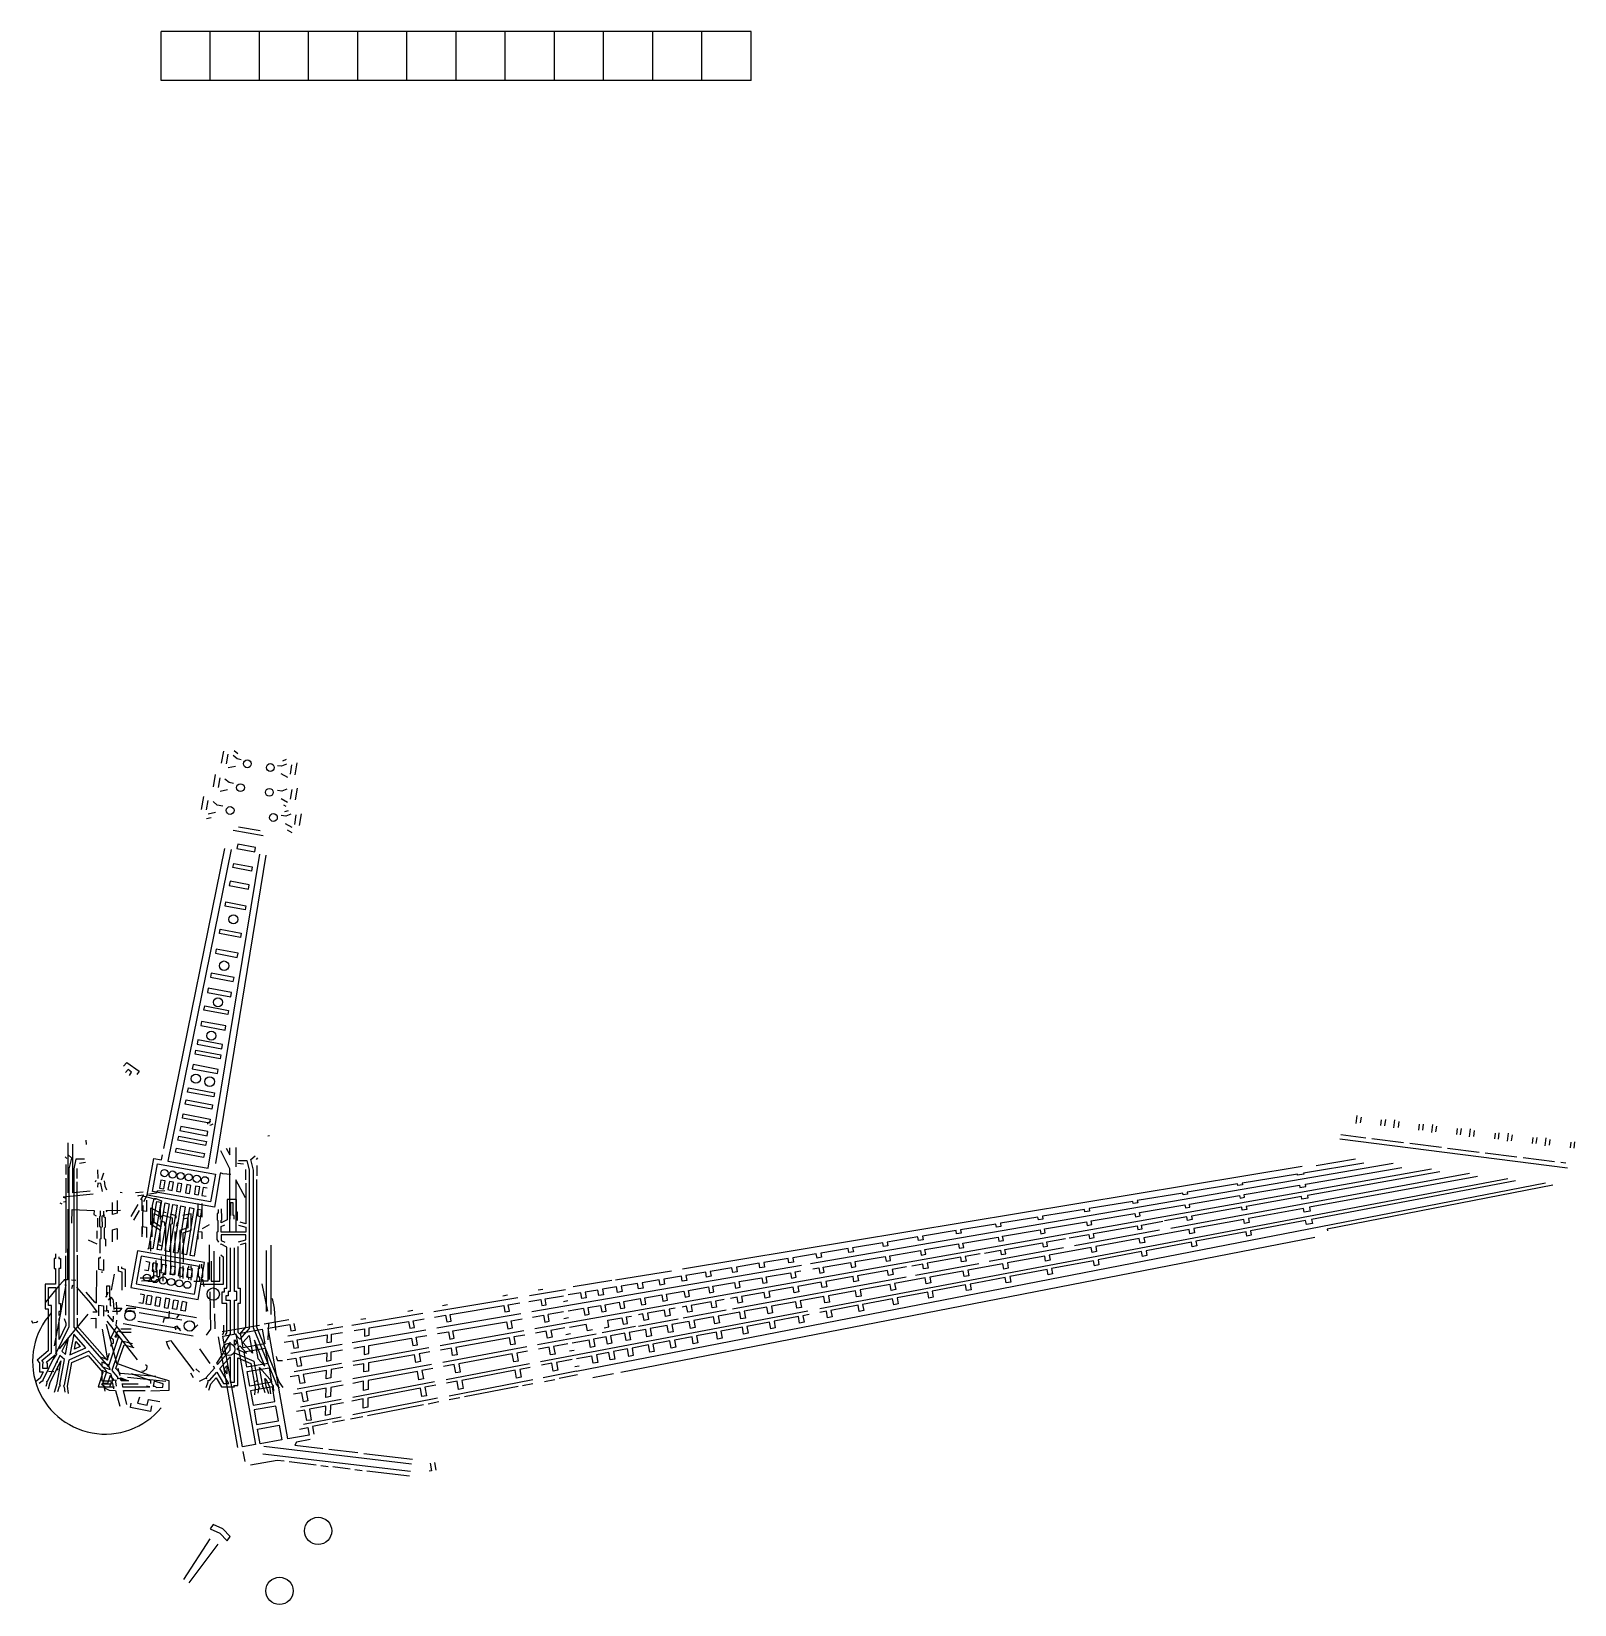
# Model space of a CAD drawing. Header units: metres. Extents: x -2.6 to 28.8, y -4 to 28.
import ezdxf

# ---------------------------------------------------------------- set-up
doc = ezdxf.new("R2010")
doc.units = ezdxf.units.M

msp = doc.modelspace()

# ---------------------------------------------------------------- linework, layer by layer
at = {"layer": 'MCD_Layer_0'}
for p, q in [((0, 27), (0, 28)), ((12, 28), (0, 28)), ((1, 27), (1, 28)), ((2, 27), (2, 28)), ((3, 27), (3, 28)), ((4, 27), (4, 28)), ((5, 27), (5, 28)), ((6, 27), (6, 28)), ((7, 27), (7, 28)), ((8, 27), (8, 28)), ((9, 27), (9, 28)), ((10, 27), (10, 28)), ((11, 27), (11, 28)), ((12, 27), (12, 28)), ((12, 27), (0, 27)), ((1.232201, 13.1133), (1.274399, 13.361)), ((1.358603, 13.2957), (1.325602, 13.1017)), ((1.547401, 13.200699), (1.4657, 13.271099)), ((1.489302, 13.374901), (1.559402, 13.3144)), ((1.627199, 13.183899), (1.547401, 13.200699)), ((2.475201, 13.164501), (2.549902, 13.195)), ((2.762499, 13.124401), (2.7239, 12.875999)), ((1.0667, 12.6341), (1.108702, 12.881001)), ((1.192999, 12.816), (1.16, 12.622)), ((1.364901, 13.026402), (1.515001, 13.055901)), ((2.451902, 13.0534), (2.3706, 13.062901)), ((2.436602, 12.9058), (2.5697, 12.8302)), ((2.551702, 13.0942), (2.451902, 13.0534)), ((2.630798, 12.8892), (2.661098, 13.083599)), ((1.199301, 12.5467), (1.349401, 12.5762)), ((1.3818, 12.721001), (1.3001, 12.791401)), ((1.476, 12.7013), (1.3818, 12.721001)), ((2.456701, 12.546001), (2.366798, 12.5564)), ((2.556501, 12.5868), (2.456701, 12.546001)), ((2.635601, 12.381701), (2.665899, 12.5762)), ((2.7659, 12.6078), (2.7283, 12.3659)), ((0.823799, 12.1721), (0.868299, 12.433399)), ((0.9505, 12.3563), (0.9175, 12.1623)), ((1.139301, 12.261299), (1.057602, 12.331699)), ((1.253601, 12.240601), (1.139301, 12.261299)), ((2.441502, 12.398399), (2.574501, 12.3228)), ((2.541903, 12.2332), (2.495401, 12.2596)), ((1.0172, 12.003099), (0.9212, 11.9842)), ((0.9568, 12.087), (1.106901, 12.116501)), ((2.5408, 12.0331), (2.440601, 12.047501)), ((2.518801, 12.1315), (2.591501, 12.154099)), ((2.525602, 11.885502), (2.658602, 11.8099)), ((2.640699, 12.0739), (2.5408, 12.0331)), ((2.7197, 11.868801), (2.75, 12.063301)), ((2.847799, 12.080601), (2.811602, 11.847801)), ((2.079, 11.6348), (1.4685, 11.7425)), ((1.5728, 11.8195), (2.013302, 11.741901)), ((2.668798, 11.6959), (2.568399, 11.752998)), ((1.423601, 11.360699), (0.1392, 5.0198)), ((0.206699, 6.0082), (1.295101, 11.381701)), ((0.956402, 4.8757), (2.0058, 11.2659)), ((2.133999, 11.245001), (1.103601, 4.970301)), ((1.559002, 11.466599), (1.541702, 11.381701)), ((1.541702, 11.381701), (1.905102, 11.312698)), ((1.919102, 11.398201), (1.559002, 11.466599)), ((1.905102, 11.312698), (1.919102, 11.398201)), ((1.4618, 10.991501), (1.4792, 11.076401)), ((1.840302, 10.919701), (1.4618, 10.991501)), ((1.4792, 11.076401), (1.854301, 11.005199)), ((1.854301, 11.005199), (1.840302, 10.919701)), ((1.404701, 10.7132), (1.3873, 10.6283)), ((1.3873, 10.6283), (1.779999, 10.553699)), ((1.793999, 10.639301), (1.404701, 10.7132)), ((1.779999, 10.553699), (1.793999, 10.639301)), ((1.300999, 10.206799), (1.3183, 10.291698)), ((1.3183, 10.291698), (1.7241, 10.2146)), ((1.709999, 10.129101), (1.300999, 10.206799)), ((1.7241, 10.2146), (1.709999, 10.129101)), ((1.187099, 9.6507), (1.204399, 9.7356)), ((1.617798, 9.568901), (1.187099, 9.6507)), ((1.204399, 9.7356), (1.631901, 9.6544)), ((1.631901, 9.6544), (1.617798, 9.568901)), ((1.1217, 9.331902), (1.104301, 9.247)), ((1.5648, 9.2477), (1.1217, 9.331902)), ((1.104301, 9.247), (1.550701, 9.1623)), ((1.550701, 9.1623), (1.5648, 9.2477)), ((1.021603, 8.843201), (1.0042, 8.758301)), ((1.0042, 8.758301), (1.469601, 8.669899)), ((1.483799, 8.7554), (1.021603, 8.843201)), ((1.469601, 8.669899), (1.483799, 8.7554)), ((0.958603, 8.535801), (0.941801, 8.450899)), ((0.941801, 8.450899), (1.4179, 8.3605)), ((1.432701, 8.445801), (0.958603, 8.535801)), ((1.4179, 8.3605), (1.432701, 8.445801)), ((0.870998, 8.092699), (0.887798, 8.1777)), ((1.355701, 8.000698), (0.870998, 8.092699)), ((0.887798, 8.1777), (1.370499, 8.086102)), ((1.370499, 8.086102), (1.355701, 8.000698)), ((0.825401, 7.862301), (0.8085, 7.777302)), ((0.8085, 7.777302), (1.3009, 7.6838)), ((1.315601, 7.769199), (0.825401, 7.862301)), ((1.3009, 7.6838), (1.315601, 7.769199)), ((0.7507, 7.484402), (0.733799, 7.399401)), ((0.733799, 7.399401), (1.235201, 7.304199)), ((1.25, 7.389599), (0.7507, 7.484402)), ((1.235201, 7.304199), (1.25, 7.389599)), ((0.692999, 7.194099), (0.709999, 7.2791)), ((1.2001, 7.0979), (0.692999, 7.194099)), ((0.709999, 7.2791), (1.214199, 7.183399)), ((1.214199, 7.183399), (1.2001, 7.0979)), ((-0.765499, 6.953199), (-0.6985, 7.027802)), ((-0.671, 6.8822), (-0.725, 6.820599)), ((-0.6985, 7.027802), (-0.444798, 6.846699)), ((-0.5994, 6.826302), (-0.671, 6.8822)), ((-0.643398, 6.762501), (-0.5994, 6.826302)), ((-0.444798, 6.846699), (-0.493799, 6.7841)), ((0.6506, 6.9818), (0.633799, 6.8969)), ((0.633799, 6.8969), (1.1502, 6.7988)), ((1.164499, 6.8843), (0.6506, 6.9818)), ((1.1502, 6.7988), (1.164499, 6.8843)), ((0.539402, 6.4244), (0.556402, 6.5093)), ((1.0711, 6.323399), (0.539402, 6.4244)), ((0.556402, 6.5093), (1.085402, 6.408899)), ((1.085402, 6.408899), (1.0711, 6.323399)), ((0.4907, 6.1803), (0.507601, 6.2652)), ((1.030302, 6.077801), (0.4907, 6.1803)), ((0.507601, 6.2652), (1.044502, 6.1633)), ((1.044502, 6.1633), (1.030302, 6.077801)), ((0.058201, 5.274399), (0.206699, 6.0082)), ((0.433401, 5.8936), (0.450401, 5.9786)), ((0.982302, 5.7894), (0.433401, 5.8936)), ((0.450401, 5.9786), (0.9965, 5.874901)), ((1.004279, 5.826774), (0.945479, 5.791374)), ((0.945479, 5.791374), (0.946279, 5.768073)), ((0.9965, 5.874901), (0.982302, 5.7894)), ((1.020078, 5.753973), (1.062778, 5.775474)), ((24.308418, 5.78531), (24.328918, 5.948346)), ((24.407898, 5.913329), (24.392902, 5.79452)), ((24.811317, 5.741776), (24.826313, 5.860585)), ((24.902863, 5.864133), (24.887012, 5.738065)), ((25.078083, 5.69448), (25.098583, 5.857516)), ((25.177567, 5.822499), (25.162567, 5.703691)), ((25.580963, 5.651044), (25.595963, 5.769853)), ((25.672527, 5.773301), (25.656677, 5.647233)), ((25.847733, 5.603749), (25.868248, 5.766688)), ((-1.514, 5.3573), (-1.5217, 5.4471)), ((0.343201, 5.442499), (0.360201, 5.527401)), ((0.9067, 5.335499), (0.343201, 5.442499)), ((0.360201, 5.527401), (0.921, 5.421)), ((0.3995, 5.7239), (0.3825, 5.638901)), ((0.3825, 5.638901), (0.939602, 5.5331)), ((0.9538, 5.618599), (0.3995, 5.7239)), ((0.939602, 5.5331), (0.9538, 5.618599)), ((0.993579, 5.749673), (1.020078, 5.753973)), ((2.2031, 5.5327), (2.170099, 5.5238)), ((28.606007, 4.876573), (23.978756, 5.466014)), ((23.994854, 5.558412), (24.503914, 5.494336)), ((24.629356, 5.47858), (25.273109, 5.397534)), ((25.932217, 5.612962), (25.947212, 5.731771)), ((26.365627, 5.679027), (26.350632, 5.560216)), ((26.442192, 5.682473), (26.426323, 5.556504)), ((26.617393, 5.512921), (26.637894, 5.675958)), ((26.701881, 5.52213), (26.716877, 5.640941)), ((27.135277, 5.588296), (27.120277, 5.469487)), ((27.211842, 5.591743), (27.195992, 5.465674)), ((27.387062, 5.422093), (27.407558, 5.585128)), ((27.471546, 5.431302), (27.486542, 5.550111)), ((27.904942, 5.497466), (27.889942, 5.378655)), ((27.981506, 5.500913), (27.965637, 5.374946)), ((28.156708, 5.331361), (28.177212, 5.494399)), ((28.241196, 5.340571), (28.256191, 5.459382)), ((-1.81346, 5.075803), (-1.897484, 5.152339)), ((-1.895322, 5.392074), (-1.895322, 4.370274)), ((-1.792821, 4.375674), (-1.792821, 5.361574)), ((0.0112, 5.0424), (0.031702, 5.143499)), ((0.2945, 5.1982), (0.311399, 5.283199)), ((0.865799, 5.0898), (0.2945, 5.1982)), ((0.311399, 5.283199), (0.8801, 5.1752)), ((0.8801, 5.1752), (0.865799, 5.0898)), ((0.921, 5.421), (0.9067, 5.335499)), ((1.395179, 4.860474), (1.212779, 5.230773)), ((1.325179, 5.285474), (1.395179, 5.143274)), ((1.395179, 5.143274), (1.395179, 5.289774)), ((1.520179, 5.297574), (1.520179, 4.899674)), ((1.827076, 5.05017), (1.9111, 5.126706)), ((25.398041, 5.381791), (26.041992, 5.30078)), ((26.166924, 5.285035), (26.810581, 5.203975)), ((26.936237, 5.188153), (27.578854, 5.107213)), ((28.674606, 5.406638), (28.659611, 5.287827)), ((28.751156, 5.410184), (28.735302, 5.284116)), ((-1.949396, 5.109139), (-1.917284, 5.074363)), ((-1.9355, 4.952394), (-1.9355, 4.747626)), ((-1.86782, 4.863042), (-1.81346, 5.075803)), ((-1.86782, 1.657386), (-1.86782, 4.863042)), ((-1.73102, 5.058379), (-1.77782, 4.863042)), ((-1.77782, 4.863042), (-1.77782, 1.638378)), ((-1.558076, 5.058739), (-1.73102, 5.058379)), ((-1.71014, 4.665762), (-1.71014, 4.871827)), ((-1.661396, 4.979539), (-1.538996, 4.993939)), ((-1.292821, 4.842674), (-1.286623, 4.666073)), ((-0.2824, 4.323), (-0.150499, 5.0709)), ((-0.1735, 4.3993), (-0.074299, 4.962)), ((-0.150499, 5.0709), (0.0112, 5.0424)), ((-0.074299, 4.962), (0.117498, 4.9282)), ((0.117498, 4.9282), (1.107201, 4.7537)), ((0.1392, 5.0198), (0.956402, 4.8757)), ((1.395179, 3.577374), (1.395179, 4.860474)), ((1.675013, 4.953907), (1.552612, 4.968306)), ((1.571692, 5.033107), (1.744637, 5.032747)), ((1.723756, 4.640131), (1.723756, 4.846194)), ((1.744637, 5.032747), (1.791436, 4.837411)), ((1.791436, 4.837411), (1.791436, 1.612746)), ((1.881435, 4.837411), (1.827076, 5.05017)), ((1.881435, 1.630314), (1.881435, 4.837411)), ((1.963013, 5.083507), (1.930901, 5.048731)), ((1.949117, 4.926763), (1.949117, 4.721994)), ((7.604599, 1.612223), (25.844044, 4.865087)), ((10.608769, 2.827149), (23.212784, 4.917977)), ((25.064354, 4.971311), (13.208182, 2.92837)), ((24.465614, 4.980174), (23.237736, 4.776462)), ((23.277309, 4.552023), (25.238434, 4.889901)), ((23.49313, 4.930144), (24.294235, 5.062972)), ((27.705742, 5.091304), (28.346798, 5.010598)), ((28.475567, 4.994412), (28.575581, 4.981788)), ((-1.935572, 4.673682), (-1.935572, 3.159307)), ((-1.710068, 3.171186), (-1.710068, 4.595491)), ((-1.325122, 4.621374), (-1.337423, 4.590974)), ((-1.286722, 4.572673), (-1.290521, 4.489174)), ((-1.223121, 4.564974), (-1.286722, 4.572673)), ((-1.190721, 4.402674), (-1.223121, 4.564974)), ((-1.173822, 4.776773), (-1.219121, 4.633473)), ((-1.154922, 4.617373), (-1.141323, 4.514373)), ((-1.141323, 4.514373), (-1.108522, 4.435474)), ((-0.003, 4.633301), (-0.031099, 4.469601)), ((0.082302, 4.618299), (-0.003, 4.633301)), ((0.054201, 4.454599), (0.082302, 4.618299)), ((0.168398, 4.6031), (0.140499, 4.439301)), ((0.2537, 4.5881), (0.168398, 4.6031)), ((0.225901, 4.424299), (0.2537, 4.5881)), ((0.3377, 4.5732), (0.310999, 4.4093)), ((0.422901, 4.558201), (0.3377, 4.5732)), ((0.396301, 4.394199), (0.422901, 4.558201)), ((0.437579, 4.766373), (0.467578, 4.767373)), ((0.5208, 4.541), (0.495901, 4.376699)), ((0.606201, 4.5259), (0.5208, 4.541)), ((0.5812, 4.361599), (0.606201, 4.5259)), ((0.701601, 4.5091), (0.677099, 4.3447)), ((0.7871, 4.493999), (0.701601, 4.5091)), ((0.762499, 4.3297), (0.7871, 4.493999)), ((0.856001, 4.481899), (0.830101, 4.317799)), ((0.938602, 4.4673), (0.856001, 4.481899)), ((1.107201, 4.7537), (1.007999, 4.190901)), ((1.2047, 4.7652), (1.084301, 4.082001)), ((1.258301, 4.7596), (1.2071, 4.7789)), ((1.415701, 4.743299), (1.258301, 4.7596)), ((1.71458, 4.274273), (1.520179, 4.636774)), ((1.520179, 4.636774), (1.520179, 3.584374)), ((1.723684, 4.569787), (1.723684, 3.744451)), ((1.949188, 1.64349), (1.949188, 4.64805)), ((8.448524, 0.743774), (28.16378, 4.579467)), ((13.401092, 2.018039), (27.395878, 4.668372)), ((20.541336, 3.656013), (26.614342, 4.773557)), ((21.897087, 4.554081), (20.87431, 4.3844)), ((21.902798, 4.521681), (21.897087, 4.554081)), ((21.995243, 4.537576), (21.902798, 4.521681)), ((23.11441, 4.756034), (21.989616, 4.569484)), ((21.989616, 4.569484), (21.995243, 4.537576)), ((22.030579, 4.337167), (23.154121, 4.53081)), ((23.118786, 4.731217), (23.11441, 4.756034)), ((23.241974, 4.752431), (23.118786, 4.731217)), ((23.154121, 4.53081), (23.162701, 4.48216)), ((23.162701, 4.48216), (23.285767, 4.504064)), ((23.237736, 4.776462), (23.241974, 4.752431)), ((23.285767, 4.504064), (23.277309, 4.552023)), ((26.00808, 4.79917), (23.318325, 4.319412)), ((26.777744, 4.708343), (23.360626, 4.079513)), ((27.551136, 4.618271), (23.404106, 3.832916)), ((28.307529, 4.527844), (23.71796, 3.634908)), ((-2.012222, 4.143774), (-2.049623, 4.165874)), ((-1.379022, 4.349374), (-1.990423, 4.284674)), ((-1.990423, 4.284674), (-1.953222, 4.269274)), ((-1.987022, 4.188073), (-1.950721, 4.199274)), ((-1.441122, 4.410574), (-1.792821, 4.375674)), ((-0.989132, 3.935826), (-0.989132, 4.179763)), ((-0.896108, 4.214898), (-0.896108, 3.960306)), ((-0.829921, 4.385174), (-0.793021, 4.379874)), ((-0.522822, 4.379274), (-0.363322, 4.394874)), ((-0.470521, 4.314373), (-0.454122, 4.321574)), ((-0.454122, 4.321574), (-0.359122, 4.333574)), ((-0.359122, 4.333574), (-0.418822, 4.229673)), ((-0.385556, 4.006602), (-0.385556, 4.23513)), ((-0.317804, 4.291074), (-0.352364, 4.298059)), ((-0.349721, 4.198474), (-0.262322, 4.368373)), ((-0.106988, 4.234771), (-0.317804, 4.291074)), ((-0.296492, 4.221091), (-0.296492, 3.990331)), ((1.084301, 4.082001), (-0.2824, 4.323)), ((-0.2516, 3.249701), (-0.086899, 4.1999)), ((-0.105422, 4.363774), (-0.234822, 4.345974)), ((-0.176721, 4.114474), (-0.141622, 4.255774)), ((1.007999, 4.190901), (-0.1735, 4.3993)), ((-0.001699, 4.1838), (-0.1663, 3.2346)), ((-0.141622, 4.255774), (-0.105022, 4.257073)), ((-0.092221, 4.367574), (-0.105422, 4.363774)), ((-0.105022, 4.257073), (0.009978, 4.211073)), ((-0.076821, 4.406474), (-0.092221, 4.367574)), ((-0.086899, 4.1999), (-0.001699, 4.1838)), ((-0.0819, 3.219799), (0.081501, 4.167999)), ((0.074479, 4.411774), (-0.076821, 4.406474)), ((-0.031099, 4.469601), (0.054201, 4.454599)), ((0.009978, 4.211073), (-0.017821, 4.053373)), ((0.081501, 4.167999), (0.166599, 4.151901)), ((0.140499, 4.439301), (0.225901, 4.424299)), ((0.310999, 4.4093), (0.396301, 4.394199)), ((0.495901, 4.376699), (0.5812, 4.361599)), ((0.677099, 4.3447), (0.762499, 4.3297)), ((0.830101, 4.317799), (0.914801, 4.302799)), ((1.5367, 4.238082), (1.346909, 4.238082)), ((1.346909, 4.238082), (1.346909, 3.827394)), ((1.468948, 4.170331), (1.414588, 4.170331)), ((1.414588, 4.170331), (1.414588, 3.909834)), ((1.468948, 3.909834), (1.468948, 4.170331)), ((1.5367, 3.977586), (1.5367, 4.238082)), ((19.764801, 4.200441), (18.874924, 4.052772)), ((19.772873, 4.154647), (19.764801, 4.200441)), ((19.865219, 4.170524), (19.772873, 4.154647)), ((20.78186, 4.369113), (19.85725, 4.215727)), ((19.85725, 4.215727), (19.865219, 4.170524)), ((20.788807, 4.329721), (20.78186, 4.369113)), ((20.881153, 4.345599), (20.788807, 4.329721)), ((20.87431, 4.3844), (20.881153, 4.345599)), ((20.916489, 4.14519), (21.938137, 4.321273)), ((21.938137, 4.321273), (21.947964, 4.265532)), ((21.947964, 4.265532), (22.040321, 4.281919)), ((22.040321, 4.281919), (22.030579, 4.337167)), ((23.195259, 4.297509), (22.07288, 4.097268)), ((23.205124, 4.241572), (23.195259, 4.297509)), ((23.328068, 4.264165), (23.205124, 4.241572)), ((23.318325, 4.319412), (23.328068, 4.264165)), ((-1.896322, 3.880973), (-1.901823, 2.606673)), ((-1.895322, 4.044474), (-1.896322, 3.880973)), ((-1.815122, 3.753774), (-1.808221, 4.034173)), ((-1.808221, 4.034173), (-1.364023, 4.016374)), ((-1.364023, 4.016374), (-1.367622, 3.929474)), ((-1.367622, 3.929474), (-1.320121, 3.904474)), ((-1.291723, 3.855474), (-1.295421, 3.675173)), ((-1.236236, 3.89853), (-1.252363, 3.884562)), ((-1.252363, 3.884562), (-1.252363, 3.695634)), ((-1.236236, 4.008906), (-1.236236, 3.89853)), ((-1.150423, 3.917074), (-1.206623, 3.901774)), ((-1.206623, 3.901774), (-1.198722, 3.675273)), ((-1.168484, 4.002498), (-1.168484, 3.89601)), ((-1.168484, 3.89601), (-1.140476, 3.868938)), ((-1.140476, 3.868938), (-1.140476, 3.67281)), ((-1.113721, 4.011774), (-0.823922, 4.021874)), ((-1.096221, 3.988974), (-1.113721, 4.011774)), ((-0.896108, 3.960306), (-0.989132, 3.935826)), ((-0.470922, 4.138874), (-0.612622, 3.892474)), ((-0.446721, 4.014974), (-0.564221, 3.819874)), ((-0.296492, 3.990331), (-0.385556, 4.006602)), ((-0.380521, 3.550374), (-0.363521, 4.114674)), ((-0.209876, 3.729763), (-0.209876, 4.070178)), ((-0.209876, 4.070178), (-0.020156, 3.96657)), ((-0.180923, 3.478274), (-0.176721, 4.114474)), ((-0.142196, 3.767202), (-0.142196, 3.956131)), ((-0.142196, 3.956131), (-0.007771, 3.882762)), ((-0.017821, 4.053373), (-0.018121, 3.832473)), ((-0.007771, 3.882762), (0.032763, 3.922146)), ((0.166599, 4.151901), (0.0035, 3.2047)), ((0.032763, 3.922146), (0.222124, 3.862027)), ((0.100588, 3.964626), (0.046589, 3.976795)), ((0.0804, 3.1912), (0.239201, 4.1381)), ((0.324301, 4.121901), (0.165699, 3.1761)), ((0.304564, 3.906882), (0.19138, 3.942738)), ((0.222124, 3.862027), (0.222124, 3.743227)), ((0.239201, 4.1381), (0.324301, 4.121901)), ((0.252901, 3.1607), (0.404701, 4.1068)), ((0.304564, 3.858499), (0.304564, 3.906882)), ((0.489799, 4.090601), (0.3382, 3.1457)), ((0.404701, 4.1068), (0.489799, 4.090601)), ((0.431801, 3.1292), (0.582001, 4.073101)), ((0.612148, 3.946122), (0.44338, 3.913938)), ((0.456052, 3.847483), (0.544468, 3.86433)), ((0.667099, 4.056999), (0.5172, 3.1141)), ((0.544468, 3.86433), (0.544468, 3.661651)), ((0.582001, 4.073101), (0.667099, 4.056999)), ((0.593401, 3.1007), (0.7479, 4.041599)), ((0.612148, 3.611682), (0.612148, 3.946122)), ((0.821602, 4.0277), (0.6756, 3.086201)), ((0.74578, 4.15917), (0.74578, 3.903211)), ((0.74578, 3.903211), (0.834916, 3.886939)), ((0.7479, 4.041599), (0.821602, 4.0277)), ((0.834916, 3.886939), (0.834916, 4.157443)), ((1.159636, 3.961963), (1.141636, 3.955698)), ((1.141636, 3.955698), (1.141636, 3.821419)), ((1.161004, 4.035114), (1.159636, 3.961963)), ((1.226812, 3.962034), (1.226812, 4.050666)), ((1.232932, 3.949506), (1.226812, 3.962034)), ((1.232932, 3.820987), (1.232932, 3.949506)), ((1.414588, 3.909834), (1.397093, 3.909834)), ((1.397093, 3.909834), (1.397093, 3.838842)), ((1.487093, 3.909834), (1.468948, 3.909834)), ((1.487093, 3.835818), (1.487093, 3.909834)), ((1.554844, 3.977586), (1.5367, 3.977586)), ((1.554844, 3.813282), (1.554844, 3.977586)), ((17.834682, 3.880214), (17.071957, 3.753747)), ((17.844875, 3.822407), (17.834839, 3.879328)), ((18.782375, 4.037469), (17.927216, 3.895616)), ((17.927216, 3.895616), (17.937305, 3.8384)), ((18.791527, 3.985569), (18.782375, 4.037469)), ((18.883968, 4.001464), (18.791527, 3.985569)), ((18.874924, 4.052772), (18.883968, 4.001464)), ((18.919308, 3.801055), (19.808212, 3.954239)), ((19.808212, 3.954239), (19.820244, 3.885992)), ((19.820244, 3.885992), (19.912487, 3.902459)), ((19.900558, 3.970116), (20.824142, 4.129313)), ((19.912487, 3.902459), (19.900558, 3.970116)), ((20.867695, 3.882323), (20.413166, 3.801264)), ((20.824142, 4.129313), (20.835136, 4.066976)), ((20.835136, 4.066976), (20.92738, 4.083443)), ((20.879814, 3.813583), (20.867695, 3.882323)), ((20.92738, 4.083443), (20.916489, 4.14519)), ((21.980522, 4.08088), (20.959938, 3.89879)), ((20.959938, 3.89879), (20.97197, 3.830544)), ((21.99157, 4.018248), (21.980522, 4.08088)), ((22.08382, 4.035225), (21.99157, 4.018248)), ((22.07288, 4.097268), (22.08382, 4.035225)), ((23.237682, 4.056919), (22.116379, 3.850574)), ((22.116379, 3.850574), (22.131157, 3.766767)), ((23.251434, 3.978923), (23.237682, 4.056919)), ((23.374256, 4.002205), (23.251434, 3.978923)), ((23.360626, 4.079513), (23.374256, 4.002205)), ((-1.300321, 3.443074), (-1.297721, 3.598374)), ((-1.252363, 3.695634), (-1.222196, 3.675906)), ((-1.222196, 3.675906), (-1.222196, 3.440106)), ((-1.140476, 3.67281), (-1.154444, 3.65373)), ((-1.154444, 3.65373), (-1.154444, 3.444859)), ((-0.989132, 3.622698), (-0.896108, 3.645163)), ((-0.989132, 3.375811), (-0.989132, 3.622698)), ((-0.896108, 3.645163), (-0.896108, 3.42549)), ((-0.385556, 3.477978), (-0.385556, 3.686563)), ((-0.385556, 3.686563), (-0.296492, 3.675186)), ((-0.384221, 3.518974), (-0.380521, 3.550374)), ((-0.296492, 3.675186), (-0.296492, 3.467034)), ((-0.020156, 3.61089), (-0.209876, 3.729763)), ((-0.003092, 3.680082), (-0.142196, 3.767202)), ((-0.020156, 3.363426), (-0.020156, 3.61089)), ((0.0787, 3.76965), (-0.003092, 3.804859)), ((-0.003092, 3.804859), (-0.003092, 3.680082)), ((0.0787, 3.718314), (0.0787, 3.76965)), ((0.098788, 3.69189), (0.0787, 3.718314)), ((0.099004, 3.59865), (0.098788, 3.69189)), ((0.099004, 2.716075), (0.099004, 3.59865)), ((0.222124, 3.743227), (0.189004, 3.728611)), ((0.189004, 3.728611), (0.189004, 3.59865)), ((0.189004, 3.59865), (0.189004, 2.716075)), ((0.288436, 2.716075), (0.288436, 3.589867)), ((0.314356, 3.698298), (0.338836, 3.780954)), ((0.544468, 3.661651), (0.378436, 3.61053)), ((0.378436, 3.61053), (0.378436, 2.636298)), ((0.446115, 3.560562), (0.612148, 3.611682)), ((0.446115, 3.355218), (0.446115, 3.560562)), ((0.834916, 3.571795), (0.74578, 3.58317)), ((0.74578, 3.58317), (0.74578, 3.433123)), ((0.834916, 3.436362), (0.834916, 3.571795)), ((0.840278, 3.646373), (0.987479, 3.728274)), ((1.153805, 3.580938), (1.135516, 3.571578)), ((1.135516, 3.571578), (1.135516, 3.421602)), ((1.141636, 3.821419), (1.153805, 3.812058)), ((1.153805, 3.812058), (1.153805, 3.580938)), ((1.346909, 3.827394), (1.221484, 3.761875)), ((1.221484, 3.808458), (1.232932, 3.820987)), ((1.221484, 3.761875), (1.221484, 3.808458)), ((1.221484, 3.687283), (1.296652, 3.72321)), ((1.221484, 3.575107), (1.221484, 3.687283)), ((1.722173, 3.575107), (1.221484, 3.575107)), ((1.575725, 3.717738), (1.722173, 3.674251)), ((1.723684, 3.744451), (1.60906, 3.778506)), ((1.722173, 3.674251), (1.722173, 3.575107)), ((16.17054, 3.604145), (15.488626, 3.491014)), ((16.182556, 3.535996), (16.17054, 3.604145)), ((16.274887, 3.551972), (16.182556, 3.535996)), ((16.979523, 3.738362), (16.262974, 3.61953)), ((16.262974, 3.61953), (16.274887, 3.551972)), ((16.990654, 3.675237), (16.979523, 3.738362)), ((17.082985, 3.691213), (16.990654, 3.675237)), ((17.071957, 3.753747), (17.082985, 3.691213)), ((17.11832, 3.490804), (17.880215, 3.621999)), ((17.937305, 3.8384), (17.844875, 3.822407)), ((17.880215, 3.621999), (17.894226, 3.542524)), ((17.894226, 3.542524), (17.986568, 3.55901)), ((17.972641, 3.637991), (18.826862, 3.785161)), ((17.986568, 3.55901), (17.972641, 3.637991)), ((18.469719, 3.454722), (18.872463, 3.526549)), ((20.306671, 3.612809), (18.576672, 3.294461)), ((18.826862, 3.785161), (18.839905, 3.711202)), ((18.839905, 3.711202), (18.932243, 3.727687)), ((18.872463, 3.526549), (18.886528, 3.44678)), ((18.932243, 3.727687), (18.919308, 3.801055)), ((18.964802, 3.543035), (19.852806, 3.70134)), ((18.978783, 3.463758), (18.964802, 3.543035)), ((19.852806, 3.70134), (19.865898, 3.627086)), ((19.865898, 3.627086), (19.958054, 3.644046)), ((19.945045, 3.717807), (20.376038, 3.794717)), ((19.958054, 3.644046), (19.945045, 3.717807)), ((20.912376, 3.628933), (19.990631, 3.459296)), ((20.97197, 3.830544), (20.879814, 3.813583)), ((20.928246, 3.538921), (20.912376, 3.628933)), ((21.020313, 3.556375), (20.928246, 3.538921)), ((22.024128, 3.833596), (21.004528, 3.645893)), ((21.004528, 3.645893), (21.020313, 3.556375)), ((22.06884, 3.580008), (21.050163, 3.387085)), ((22.03899, 3.749296), (22.024128, 3.833596)), ((22.131157, 3.766767), (22.03899, 3.749296)), ((22.084312, 3.492261), (22.06884, 3.580008)), ((23.281284, 3.809634), (22.161007, 3.597478)), ((22.161007, 3.597478), (22.176411, 3.510124)), ((23.295696, 3.727895), (23.281284, 3.809634)), ((23.418415, 3.751768), (23.295696, 3.727895)), ((23.404106, 3.832916), (23.418415, 3.751768)), ((23.71796, 3.634908), (23.723534, 3.603295)), ((-1.303321, 3.328074), (-1.479522, 3.408574)), ((-1.222196, 3.440106), (-1.24898, 3.427938)), ((-1.24898, 3.427938), (-1.24898, 3.144907)), ((-1.154444, 3.444859), (-1.132052, 3.430531)), ((-1.132052, 3.430531), (-1.132052, 3.286458)), ((-0.263122, 3.244274), (-0.272222, 3.220674)), ((-0.1663, 3.2346), (-0.2516, 3.249701)), ((-0.211122, 3.189373), (-0.211022, 3.376173)), ((-0.211022, 3.376173), (-0.201222, 3.383173)), ((0.0035, 3.2047), (-0.0819, 3.219799)), ((-0.059022, 3.321474), (0.025479, 3.291074)), ((0.446115, 3.280554), (0.446115, 2.953675)), ((0.979278, 3.317674), (0.979278, 2.609674)), ((1.135516, 3.421602), (1.167196, 3.37005)), ((1.222204, 3.33189), (1.202259, 3.319074)), ((1.722173, 3.516859), (1.221484, 3.516859)), ((1.221484, 3.516859), (1.221484, 3.404682)), ((1.221484, 3.404682), (1.296652, 3.368754)), ((1.336684, 3.268098), (1.222204, 3.33189)), ((1.336684, 2.435347), (1.336684, 3.268098)), ((1.404364, 3.25233), (1.404364, 2.367666)), ((1.494364, 2.367666), (1.494364, 3.257658)), ((1.562116, 3.282354), (1.562116, 2.435347)), ((1.575725, 3.374227), (1.722173, 3.417714)), ((1.723684, 3.347514), (1.60906, 3.313458)), ((1.722173, 3.417714), (1.722173, 3.516859)), ((1.723684, 1.638162), (1.723684, 3.347514)), ((2.146678, 1.958574), (2.146678, 3.202073)), ((2.240378, 1.896774), (2.240378, 3.307973)), ((23.469086, 3.464402), (9.350194, 0.717448)), ((13.974631, 3.239895), (13.419884, 3.147866)), ((13.989061, 3.158058), (13.974631, 3.239895)), ((14.679626, 3.356893), (14.067064, 3.255279)), ((14.067064, 3.255279), (14.081408, 3.173935)), ((14.693292, 3.279389), (14.679626, 3.356893)), ((14.785637, 3.295266), (14.693292, 3.279389)), ((15.396175, 3.475726), (14.772075, 3.372178)), ((14.772075, 3.372178), (14.785637, 3.295266)), ((14.820974, 3.094859), (15.44438, 3.202344)), ((15.409042, 3.402754), (15.396349, 3.474742)), ((15.50139, 3.41863), (15.409042, 3.402754)), ((15.44438, 3.202344), (15.460912, 3.108591)), ((15.488626, 3.491014), (15.50139, 3.41863)), ((15.536726, 3.218222), (16.217896, 3.335588)), ((15.553153, 3.125058), (15.536726, 3.218222)), ((16.217896, 3.335588), (16.233627, 3.246364)), ((16.233627, 3.246364), (16.325871, 3.262832)), ((16.310223, 3.351563), (17.025993, 3.474828)), ((16.325871, 3.262832), (16.310223, 3.351563)), ((16.749554, 3.14796), (17.073452, 3.205681)), ((18.354202, 3.253508), (16.841171, 2.975041)), ((17.025993, 3.474828), (17.04089, 3.390331)), ((17.04089, 3.390331), (17.133133, 3.406798)), ((17.073452, 3.205681), (17.089252, 3.116062)), ((17.133133, 3.406798), (17.11832, 3.490804)), ((17.165691, 3.222148), (17.926788, 3.357872)), ((17.181408, 3.133022), (17.165691, 3.222148)), ((17.926788, 3.357872), (17.941757, 3.272982)), ((17.941757, 3.272982), (18.034008, 3.28996)), ((18.019127, 3.374357), (18.398354, 3.441936)), ((18.034008, 3.28996), (18.019127, 3.374357)), ((18.919086, 3.26213), (18.066566, 3.105308)), ((18.886528, 3.44678), (18.978783, 3.463758)), ((18.936783, 3.161777), (18.919086, 3.26213)), ((19.898476, 3.442337), (19.011341, 3.279107)), ((19.011341, 3.279107), (19.02895, 3.179248)), ((19.915268, 3.347104), (19.898476, 3.442337)), ((20.007336, 3.364558), (19.915268, 3.347104)), ((19.990631, 3.459296), (20.007336, 3.364558)), ((20.958096, 3.369633), (20.037186, 3.19527)), ((20.97456, 3.276273), (20.958096, 3.369633)), ((21.06654, 3.294217), (20.97456, 3.276273)), ((21.050163, 3.387085), (21.06654, 3.294217)), ((22.176411, 3.510124), (22.084312, 3.492261)), ((-2.144372, 3.036402), (-2.177276, 3.036402)), ((-2.177276, 3.036402), (-2.177276, 2.832282)), ((-2.144372, 3.129138), (-2.144372, 3.036402)), ((-2.07662, 3.071538), (-2.07662, 3.036402)), ((-2.07662, 3.036402), (-2.043788, 3.036402)), ((-2.043788, 3.036402), (-2.043788, 2.832282)), ((-1.935572, 3.159307), (-1.947092, 3.156498)), ((-1.9355, 1.887066), (-1.9355, 3.08961)), ((-1.71014, 3.10365), (-1.71014, 1.889658)), ((-1.263812, 2.810539), (-1.263812, 3.05001)), ((-1.263812, 3.05001), (-1.229396, 3.05001)), ((-1.229396, 3.05001), (-1.229396, 3.073986)), ((-1.16798, 3.016674), (-1.16798, 2.795203)), ((-0.864572, 2.77785), (-0.864572, 2.880306)), ((-0.481298, 3.194799), (-0.613201, 2.446899)), ((-0.405098, 3.085899), (-0.504299, 2.5231)), ((0.885302, 2.9538), (-0.481298, 3.194799)), ((0.7764, 2.877499), (-0.405098, 3.085899)), ((-0.2271, 2.959), (-0.311802, 2.973999)), ((-0.253, 2.794899), (-0.2271, 2.959)), ((-0.1595, 2.9471), (-0.184099, 2.782799)), ((-0.17618, 2.936394), (-0.17618, 2.807586)), ((-0.0742, 2.9321), (-0.1595, 2.9471)), ((-0.1085, 2.995578), (-0.1085, 2.807586)), ((-0.0987, 2.7677), (-0.0742, 2.9321)), ((0.021702, 2.9151), (-0.003201, 2.7509)), ((0.009075, 2.807586), (0.009075, 3.080539)), ((0.107, 2.900099), (0.021702, 2.9151)), ((0.165699, 3.1761), (0.0804, 3.1912)), ((0.082102, 2.7358), (0.107, 2.900099)), ((0.206699, 2.8825), (0.179998, 2.718599)), ((0.292, 2.8675), (0.206699, 2.8825)), ((0.3382, 3.1457), (0.252901, 3.1607)), ((0.517302, 3.1141), (0.431801, 3.1292)), ((0.446115, 2.631546), (0.446115, 2.886066)), ((0.559876, 2.885202), (0.559876, 2.838978)), ((0.6756, 3.086201), (0.593401, 3.1007)), ((0.603796, 2.887434), (0.603796, 2.838978)), ((0.7535, 2.2059), (0.885302, 2.9538)), ((0.785884, 2.838978), (0.785884, 2.912274)), ((0.829803, 2.838978), (0.829803, 2.922138)), ((0.951485, 2.957778), (0.951485, 2.576826)), ((1.019164, 2.984346), (1.019164, 2.576826)), ((1.073079, 3.186874), (1.073079, 2.034673)), ((1.19182, 2.576826), (1.19182, 3.071322)), ((1.212196, 3.113082), (1.259501, 3.071322)), ((1.259501, 3.071322), (1.259501, 2.509146)), ((13.025281, 2.896831), (7.544011, 1.95237)), ((12.165954, 2.939863), (11.703639, 2.863219)), ((12.182364, 2.8468), (12.165954, 2.939863)), ((12.755337, 3.037594), (12.258386, 2.955249)), ((12.258386, 2.955249), (12.274709, 2.862677)), ((12.771104, 2.948174), (12.755337, 3.037594)), ((12.863433, 2.964149), (12.771104, 2.948174)), ((13.327434, 3.132581), (12.84777, 3.052979)), ((12.84777, 3.052979), (12.863433, 2.964149)), ((13.342575, 3.046706), (13.327434, 3.132581)), ((13.434922, 3.062582), (13.342575, 3.046706)), ((13.419884, 3.147866), (13.434922, 3.062582)), ((13.47026, 2.862174), (14.024399, 2.95765)), ((14.081408, 3.173935), (13.989061, 3.158058)), ((14.024399, 2.95765), (14.042389, 2.855623)), ((14.116745, 2.973527), (14.728628, 3.078982)), ((14.134648, 2.871993), (14.116745, 2.973527)), ((14.728628, 3.078982), (14.74589, 2.981091)), ((14.74589, 2.981091), (14.838148, 2.997461)), ((14.838148, 2.997461), (14.820974, 3.094859)), ((15.49347, 2.92394), (15.268725, 2.883803)), ((15.346817, 2.700072), (16.633537, 2.936907)), ((15.460912, 3.108591), (15.553153, 3.125058)), ((15.510818, 2.825557), (15.49347, 2.92394)), ((16.266186, 3.061713), (15.585713, 2.940408)), ((15.585713, 2.940408), (15.602973, 2.842517)), ((16.282768, 2.967664), (16.266186, 3.061713)), ((16.374924, 2.984623), (16.282768, 2.967664)), ((16.658688, 3.131735), (16.358429, 3.078181)), ((16.358429, 3.078181), (16.374924, 2.984623)), ((17.121811, 2.931412), (16.407486, 2.799973)), ((17.089252, 3.116062), (17.181408, 3.133022)), ((17.141155, 2.821704), (17.121811, 2.931412)), ((17.974316, 3.08833), (17.213966, 2.948372)), ((17.213966, 2.948372), (17.233223, 2.839156)), ((17.992878, 2.983054), (17.974316, 3.08833)), ((18.085045, 3.000525), (17.992878, 2.983054)), ((18.066566, 3.105308), (18.085045, 3.000525)), ((18.966633, 2.992489), (18.114895, 2.831237)), ((19.02895, 3.179248), (18.936783, 3.161777)), ((18.984848, 2.889183), (18.966633, 2.992489)), ((19.076927, 2.907145), (18.984848, 2.889183)), ((19.945118, 3.177816), (19.0588, 3.009959)), ((19.0588, 3.009959), (19.076927, 2.907145)), ((19.962463, 3.079433), (19.945118, 3.177816)), ((20.054462, 3.09728), (19.962463, 3.079433)), ((20.037186, 3.19527), (20.054462, 3.09728)), ((-2.177276, 2.832282), (-2.146173, 2.832282)), ((-2.146173, 2.832282), (-2.146173, 2.51217)), ((-1.987722, 2.583673), (-2.080822, 2.480374)), ((-2.043788, 2.832282), (-2.078421, 2.832282)), ((-2.078421, 2.832282), (-2.078421, 2.12481)), ((-1.971822, 2.604273), (-1.987722, 2.583673)), ((-1.901823, 2.606673), (-1.971822, 2.604273)), ((-1.734521, 2.592573), (-1.824823, 2.599373)), ((-1.311222, 2.790774), (-1.318122, 2.130173)), ((-1.16798, 2.795203), (-1.263812, 2.810539)), ((-1.203422, 2.775173), (-1.206222, 2.744374)), ((-1.010421, 2.391074), (-0.948422, 2.719074)), ((-0.790483, 2.760139), (-0.864572, 2.77785)), ((-0.79682, 2.831346), (-0.79682, 2.864682)), ((-0.722732, 2.813634), (-0.79682, 2.831346)), ((-0.790483, 2.396106), (-0.790483, 2.760139)), ((-0.722732, 2.461123), (-0.722732, 2.813634)), ((-0.154076, 2.640114), (-0.422132, 2.640114)), ((-0.24638, 2.591082), (-0.39722, 2.57733)), ((-0.335701, 2.8095), (-0.253, 2.794899)), ((-0.26618, 2.566746), (-0.24638, 2.591082)), ((-0.119444, 2.570778), (-0.26618, 2.566746)), ((-0.184099, 2.782799), (-0.0987, 2.7677)), ((-0.17618, 2.807586), (-0.154076, 2.807586)), ((-0.154076, 2.807586), (-0.154076, 2.640114)), ((-0.091724, 2.603178), (-0.119444, 2.570778)), ((-0.1085, 2.807586), (-0.086395, 2.807586)), ((-0.024764, 2.604186), (-0.091724, 2.603178)), ((-0.086395, 2.807586), (-0.086395, 2.671506)), ((-0.086395, 2.671506), (-0.024764, 2.672442)), ((-0.024764, 2.672442), (-0.024764, 2.807586)), ((-0.024764, 2.807586), (0.009075, 2.807586)), ((-0.023324, 2.549394), (-0.024764, 2.604186)), ((-0.003201, 2.7509), (0.082102, 2.7358)), ((0.042916, 2.716075), (0.099004, 2.716075)), ((0.042916, 2.578554), (0.042916, 2.716075)), ((0.179998, 2.718599), (0.2652, 2.703499)), ((0.189004, 2.716075), (0.288436, 2.716075)), ((0.2652, 2.703499), (0.292, 2.8675)), ((0.3771, 2.852501), (0.349201, 2.6887)), ((0.349201, 2.6887), (0.434502, 2.6737)), ((0.4624, 2.837399), (0.3771, 2.852501)), ((0.434502, 2.6737), (0.4624, 2.837399)), ((0.5207, 2.658501), (0.548801, 2.822201)), ((0.606001, 2.643499), (0.5207, 2.658501)), ((0.559876, 2.838978), (0.534748, 2.838978)), ((0.534748, 2.838978), (0.534748, 2.659266)), ((0.534748, 2.659266), (0.559876, 2.659266)), ((0.548801, 2.822201), (0.6341, 2.807199)), ((0.559876, 2.659266), (0.559876, 2.611026)), ((0.603796, 2.838978), (0.624748, 2.838978)), ((0.624748, 2.659266), (0.603796, 2.659266)), ((0.603796, 2.659266), (0.603796, 2.598714)), ((0.6341, 2.807199), (0.606001, 2.643499)), ((0.624748, 2.838978), (0.624748, 2.659266)), ((0.666148, 2.576826), (0.785884, 2.576826)), ((0.677198, 2.3148), (0.7764, 2.877499)), ((0.760756, 2.659266), (0.760756, 2.838978)), ((0.760756, 2.838978), (0.785884, 2.838978)), ((0.785884, 2.659266), (0.760756, 2.659266)), ((0.785884, 2.576826), (0.785884, 2.659266)), ((0.850756, 2.838978), (0.829803, 2.838978)), ((0.829803, 2.576826), (0.829803, 2.659266)), ((0.829803, 2.659266), (0.850756, 2.659266)), ((0.951485, 2.576826), (0.829803, 2.576826)), ((0.874778, 2.466874), (0.849378, 2.619373)), ((0.850756, 2.659266), (0.850756, 2.838978)), ((1.019164, 2.576826), (1.19182, 2.576826)), ((9.166688, 2.588001), (8.384839, 2.458264)), ((9.245907, 2.601157), (10.383618, 2.789887)), ((10.131847, 2.602418), (9.785161, 2.544944)), ((10.150497, 2.49665), (10.131847, 2.602418)), ((10.582604, 2.677227), (10.22428, 2.617803)), ((10.22428, 2.617803), (10.242844, 2.512527)), ((10.600768, 2.574218), (10.582604, 2.677227)), ((10.693114, 2.590094), (10.600768, 2.574218)), ((11.079538, 2.759671), (10.675056, 2.692513)), ((10.675056, 2.692513), (10.693114, 2.590094)), ((11.097163, 2.659716), (11.079538, 2.759671)), ((11.189491, 2.675691), (11.097163, 2.659716)), ((11.611205, 2.847835), (11.171988, 2.774958)), ((11.171988, 2.774958), (11.189491, 2.675691)), ((11.628241, 2.751225), (11.611205, 2.847835)), ((11.622149, 2.014677), (15.155515, 2.66492)), ((11.72057, 2.7672), (11.628241, 2.751225)), ((11.703639, 2.863219), (11.72057, 2.7672)), ((11.755907, 2.566792), (12.217718, 2.646294)), ((11.776241, 2.451471), (11.755907, 2.566792)), ((12.274709, 2.862677), (12.182364, 2.8468)), ((12.217718, 2.646294), (12.237566, 2.533729)), ((12.310046, 2.662269), (12.806441, 2.747766)), ((12.329807, 2.550197), (12.310046, 2.662269)), ((12.806441, 2.747766), (12.825699, 2.63855)), ((12.825699, 2.63855), (12.917941, 2.655018)), ((12.89877, 2.763741), (13.013192, 2.783409)), ((12.917941, 2.655018), (12.89877, 2.763741)), ((13.2575, 2.825471), (13.377913, 2.846297)), ((13.377913, 2.846297), (13.39658, 2.74043)), ((13.39658, 2.74043), (13.488822, 2.756898)), ((13.488822, 2.756898), (13.47026, 2.862174)), ((14.074947, 2.670973), (13.521381, 2.572248)), ((13.521381, 2.572248), (13.540639, 2.463031)), ((14.042389, 2.855623), (14.134648, 2.871993)), ((14.093667, 2.56481), (14.074947, 2.670973)), ((14.185822, 2.58177), (14.093667, 2.56481)), ((14.778448, 2.79644), (14.167207, 2.687343)), ((14.167207, 2.687343), (14.185822, 2.58177)), ((14.796491, 2.694118), (14.778448, 2.79644)), ((14.888645, 2.71108), (14.796491, 2.694118)), ((15.164174, 2.865165), (14.870708, 2.812809)), ((14.870708, 2.812809), (14.888645, 2.71108)), ((15.543378, 2.640905), (14.921204, 2.526427)), ((15.602973, 2.842517), (15.510818, 2.825557)), ((15.564145, 2.523123), (15.543256, 2.641594)), ((16.315331, 2.783012), (15.635533, 2.657865)), ((15.635533, 2.657865), (15.656232, 2.540477)), ((16.335403, 2.669168), (16.315331, 2.783012)), ((16.427471, 2.686622), (16.335403, 2.669168)), ((16.407486, 2.799973), (16.427471, 2.686622)), ((17.171005, 2.652415), (16.457321, 2.517333)), ((17.233223, 2.839156), (17.141155, 2.821704)), ((17.190804, 2.540148), (17.171005, 2.652415)), ((18.022728, 2.813767), (17.263073, 2.669868)), ((17.263073, 2.669868), (17.282803, 2.557994)), ((18.041779, 2.705733), (18.022728, 2.813767)), ((18.133873, 2.723597), (18.041779, 2.705733)), ((18.114895, 2.831237), (18.133873, 2.723597)), ((-2.146173, 2.51217), (-2.358141, 2.51217)), ((-2.358141, 2.51217), (-2.358141, 2.016162)), ((-2.080822, 2.480374), (-2.349523, 2.150773)), ((-2.290388, 2.083914), (-2.290388, 2.444418)), ((-2.290388, 2.444418), (-2.1407, 2.444418)), ((-1.934822, 2.502173), (-2.171623, 1.259773)), ((-2.1407, 2.444418), (-2.1407, 1.101114)), ((-1.954822, 2.501473), (-1.934822, 2.502173)), ((-1.801221, 2.496874), (-1.821922, 2.419374)), ((-1.428121, 2.126273), (-1.713022, 2.453173)), ((-1.345521, 2.149173), (-1.526123, 2.352973)), ((-1.130972, 2.262762), (-1.102172, 2.262762)), ((-1.102172, 2.262762), (-1.102172, 2.480706)), ((-1.102172, 2.480706), (-1.049684, 2.480706)), ((-1.082422, 2.351773), (-1.097322, 2.301273)), ((-1.066822, 2.192273), (-1.022321, 2.253874)), ((-1.049684, 2.480706), (-1.049684, 2.261034)), ((-1.049684, 2.261034), (-1.035788, 2.261034)), ((-1.035788, 2.261034), (-1.035788, 2.07981)), ((-1.022321, 2.253874), (-0.983922, 2.205173)), ((-0.613201, 2.446899), (0.7535, 2.2059)), ((-0.504299, 2.5231), (0.485401, 2.3486)), ((-0.4275, 2.318699), (-0.342699, 2.303699)), ((-0.3435, 2.2989), (-0.371901, 2.118999)), ((-0.3029, 2.1068), (-0.2759, 2.2869)), ((-0.275099, 2.2918), (-0.189699, 2.2768)), ((-0.190599, 2.2719), (-0.2174, 2.0918)), ((-0.122002, 2.0749), (-0.094698, 2.254999)), ((-0.0938, 2.2598), (-0.008499, 2.2448)), ((0.485401, 2.3486), (0.677198, 2.3148)), ((1.259501, 2.509146), (0.801724, 2.509146)), ((0.991078, 2.357074), (1.005179, 1.597574)), ((1.244452, 2.125314), (1.244452, 2.361763)), ((1.244452, 2.361763), (1.289597, 2.361763)), ((1.289597, 2.361763), (1.289597, 2.435347)), ((1.289597, 2.435347), (1.336684, 2.435347)), ((1.36318, 2.277523), (1.314652, 2.277523)), ((1.314652, 2.277523), (1.314652, 2.192994)), ((1.404364, 2.367666), (1.36318, 2.367666)), ((1.36318, 2.367666), (1.36318, 2.277523)), ((1.539364, 2.367666), (1.494364, 2.367666)), ((1.539364, 2.192994), (1.539364, 2.367666)), ((1.562116, 2.435347), (1.606899, 2.435347)), ((1.606899, 2.435347), (1.606899, 2.125314)), ((2.170399, 1.9667), (2.054201, 2.519199)), ((6.95112, 2.281109), (7.047903, 2.297159)), ((8.227641, 2.397849), (7.491967, 2.275745)), ((7.669147, 2.400203), (7.765931, 2.416253)), ((7.814696, 2.21801), (8.188895, 2.280132)), ((8.536959, 2.337849), (8.27985, 2.295256)), ((8.557363, 2.222135), (8.536959, 2.337849)), ((8.883628, 2.395423), (8.629392, 2.353233)), ((8.629392, 2.353233), (8.649709, 2.238011)), ((8.903667, 2.281775), (8.883628, 2.395423)), ((8.996095, 2.297769), (8.903667, 2.281775)), ((9.26505, 2.458615), (8.976177, 2.410726)), ((8.976177, 2.410726), (8.996095, 2.297769)), ((9.284655, 2.34743), (9.26505, 2.458615)), ((9.376984, 2.363406), (9.284655, 2.34743)), ((9.69263, 2.529541), (9.357483, 2.474)), ((9.357483, 2.474), (9.376984, 2.363406)), ((9.711766, 2.421015), (9.69263, 2.529541)), ((9.804193, 2.437009), (9.711766, 2.421015)), ((9.785161, 2.544944), (9.804193, 2.437009)), ((9.83953, 2.2366), (10.185835, 2.296243)), ((10.242844, 2.512527), (10.150497, 2.49665)), ((10.185835, 2.296243), (10.207801, 2.171663)), ((10.278181, 2.312119), (10.636106, 2.373809)), ((10.300043, 2.188131), (10.278181, 2.312119)), ((10.636106, 2.373809), (10.657603, 2.251889)), ((10.657603, 2.251889), (10.749846, 2.268357)), ((10.728452, 2.389687), (11.132501, 2.459306)), ((10.749846, 2.268357), (10.728452, 2.389687)), ((11.132501, 2.459306), (11.153478, 2.340341)), ((11.153478, 2.340341), (11.245719, 2.356809)), ((11.224829, 2.475282), (11.663578, 2.550818)), ((11.245719, 2.356809), (11.224829, 2.475282)), ((11.716558, 2.250353), (11.585926, 2.227014)), ((11.663578, 2.550818), (11.683999, 2.435003)), ((11.683999, 2.435003), (11.776241, 2.451471)), ((11.73757, 2.13119), (11.716558, 2.250353)), ((12.270124, 2.349078), (11.8088, 2.26682)), ((11.8088, 2.26682), (11.829724, 2.14815)), ((12.237566, 2.533729), (12.329807, 2.550197)), ((12.290598, 2.232968), (12.270124, 2.349078)), ((12.382752, 2.249928), (12.290598, 2.232968)), ((12.858257, 2.453898), (12.362366, 2.365545)), ((12.362366, 2.365545), (12.382752, 2.249928)), ((12.87814, 2.341138), (12.858257, 2.453898)), ((12.970296, 2.358097), (12.87814, 2.341138)), ((13.429139, 2.555779), (12.9505, 2.470366)), ((12.9505, 2.470366), (12.970296, 2.358097)), ((13.481043, 2.26142), (13.002854, 2.173447)), ((13.448483, 2.446071), (13.429139, 2.555779)), ((13.540639, 2.463031), (13.448483, 2.446071)), ((13.503704, 2.132901), (13.481043, 2.26142)), ((14.126225, 2.380158), (13.573198, 2.27838)), ((13.573198, 2.27838), (13.59579, 2.150256)), ((14.148314, 2.254889), (14.126225, 2.380158)), ((14.240382, 2.272344), (14.148314, 2.254889)), ((14.82905, 2.509467), (14.218381, 2.39712)), ((14.218381, 2.39712), (14.240382, 2.272344)), ((14.850478, 2.38794), (14.82905, 2.509467)), ((14.942545, 2.405394), (14.850478, 2.38794)), ((14.921204, 2.526427), (14.942545, 2.405394)), ((15.593995, 2.353833), (14.972396, 2.236106)), ((15.656232, 2.540477), (15.564145, 2.523123)), ((15.615197, 2.233589), (15.593995, 2.353833)), ((15.707179, 2.251534), (15.615197, 2.233589)), ((16.365253, 2.49988), (15.686082, 2.371188)), ((15.686082, 2.371188), (15.707179, 2.251534)), ((16.385777, 2.383475), (16.365253, 2.49988)), ((16.47776, 2.401422), (16.385777, 2.383475)), ((16.457321, 2.517333), (16.47776, 2.401422)), ((17.282803, 2.557994), (17.190804, 2.540148)), ((-2.358141, 2.016162), (-2.298451, 2.016162)), ((-2.298451, 2.016162), (-2.298451, 1.156698)), ((-2.2307, 2.083914), (-2.290388, 2.083914)), ((-2.2307, 1.12545), (-2.2307, 2.083914)), ((-2.078421, 2.12481), (-2.046452, 2.12481)), ((-2.046452, 1.956114), (-2.078421, 1.956114)), ((-2.078421, 1.956114), (-2.078421, 1.881162)), ((-2.046452, 2.12481), (-2.046452, 1.956114)), ((-1.300521, 1.950573), (-1.428121, 2.126273)), ((-1.390222, 1.950573), (-1.300521, 1.950573)), ((-1.318122, 2.130173), (-1.345521, 2.149173)), ((-1.263812, 1.870363), (-1.263812, 2.08665)), ((-1.263812, 2.08665), (-1.16798, 2.073906)), ((-1.16798, 2.073906), (-1.16798, 1.86201)), ((-1.149421, 1.979274), (-1.115722, 1.967073)), ((-1.102316, 1.97541), (-1.102316, 2.081178)), ((-1.069268, 1.97541), (-1.102316, 1.97541)), ((-1.069268, 1.930482), (-1.069268, 1.97541)), ((-1.035788, 2.07981), (-1.015484, 2.07981)), ((-0.854708, 1.956474), (-0.990067, 1.956474)), ((-0.983922, 2.205173), (-0.976321, 2.178773)), ((-0.976321, 2.178773), (-0.963422, 1.999074)), ((-0.965516, 2.027107), (-0.799844, 2.027107)), ((-0.896522, 1.898073), (-0.905221, 2.147873)), ((-0.799844, 2.027107), (-0.854708, 1.956474)), ((-0.728348, 1.956474), (-0.673052, 2.027107)), ((-0.540644, 1.956474), (-0.728348, 1.956474)), ((0.719101, 1.8312), (-0.709101, 2.083)), ((-0.673052, 2.027107), (-0.511772, 2.027107)), ((-0.371901, 2.118999), (-0.454397, 2.1335)), ((-0.442999, 1.940599), (0.419201, 1.7886)), ((-0.2174, 2.0918), (-0.3029, 2.1068)), ((-0.036699, 2.0599), (-0.122002, 2.0749)), ((-0.009399, 2.2399), (-0.036699, 2.0599)), ((0.090302, 2.2224), (0.0611, 2.0426)), ((0.0611, 2.0427), (0.146301, 2.027599)), ((0.176399, 2.2122), (0.091101, 2.2272)), ((0.146301, 2.027599), (0.1756, 2.2073)), ((0.165879, 1.848373), (0.168378, 1.968573)), ((0.230101, 2.0128), (0.260698, 2.1923)), ((0.3155, 1.9978), (0.230101, 2.0128)), ((0.261499, 2.1972), (0.346901, 2.1821)), ((0.346001, 2.177299), (0.3155, 1.9978)), ((0.401501, 1.9826), (0.432402, 2.162)), ((0.4869, 1.9676), (0.401501, 1.9826)), ((0.433201, 2.1669), (0.518501, 2.1519)), ((0.5177, 2.146999), (0.4869, 1.9676)), ((1.336684, 2.125314), (1.244452, 2.125314)), ((1.314652, 2.192994), (1.404364, 2.192994)), ((1.336684, 1.524978), (1.336684, 2.125314)), ((1.404364, 2.192994), (1.404364, 1.505322)), ((1.494364, 1.513818), (1.494364, 2.192994)), ((1.494364, 2.192994), (1.539364, 2.192994)), ((1.606899, 2.125314), (1.562116, 2.125314)), ((1.562116, 2.125314), (1.562116, 1.53981)), ((2.258801, 2.2236), (2.302101, 2.0282)), ((2.302101, 2.0282), (2.326, 1.5826)), ((5.119954, 1.977315), (5.021299, 1.960935)), ((7.256066, 2.236689), (5.549803, 1.953597)), ((5.824455, 2.094227), (5.725899, 2.077865)), ((5.878834, 1.896974), (6.97088, 2.078055)), ((6.97088, 2.078055), (6.993002, 1.952592)), ((6.993002, 1.952592), (7.085447, 1.968486)), ((7.063411, 2.093458), (7.300593, 2.132741)), ((7.085447, 1.968486), (7.063411, 2.093458)), ((7.483292, 2.163127), (7.722148, 2.202706)), ((7.719725, 0.942033), (13.154952, 1.971389)), ((7.722148, 2.202706), (7.743455, 2.08187)), ((7.743455, 2.08187), (7.835898, 2.097765)), ((7.835898, 2.097765), (7.814696, 2.21801)), ((8.186626, 1.951724), (7.871236, 1.897357)), ((8.275789, 2.173725), (8.184967, 2.15811)), ((8.5927, 2.021725), (8.278267, 1.967522)), ((8.649709, 2.238011), (8.557363, 2.222135)), ((8.5927, 2.021726), (8.616299, 1.88789)), ((8.685046, 2.037603), (8.939005, 2.081367)), ((8.708541, 1.904358), (8.685046, 2.037603)), ((8.939005, 2.081367), (8.962238, 1.9496)), ((8.962238, 1.9496), (9.05458, 1.966084)), ((9.031432, 2.097361), (9.319992, 2.147022)), ((9.05458, 1.966084), (9.031432, 2.097361)), ((9.319992, 2.147022), (9.342844, 2.017423)), ((9.342844, 2.017423), (9.435086, 2.033891)), ((9.412338, 2.1629), (9.747103, 2.220608)), ((9.435086, 2.033891), (9.412338, 2.1629)), ((9.747103, 2.220608), (9.769504, 2.093568)), ((9.769504, 2.093568), (9.861844, 2.110052)), ((9.861844, 2.110052), (9.83953, 2.2366)), ((10.24036, 1.987013), (9.894403, 1.925401)), ((9.894403, 1.925401), (9.917185, 1.796194)), ((10.207801, 2.171663), (10.300043, 2.188131)), ((10.262778, 1.859873), (10.24036, 1.987013)), ((10.459786, 2.026211), (10.332603, 2.00348)), ((10.332603, 2.00348), (10.354934, 1.876834)), ((10.690163, 2.067238), (10.597116, 2.05073)), ((10.616798, 1.82969), (11.495282, 1.991292)), ((10.712146, 1.942561), (10.690163, 2.067238)), ((10.804301, 1.959521), (10.712146, 1.942561)), ((11.186036, 2.15569), (10.782404, 2.083707)), ((10.782404, 2.083707), (10.804301, 1.959521)), ((11.207552, 2.033671), (11.186036, 2.15569)), ((11.299706, 2.050632), (11.207552, 2.033671)), ((11.454587, 2.203652), (11.278277, 2.172158)), ((11.278277, 2.172158), (11.299706, 2.050632)), ((11.770128, 1.946538), (11.332265, 1.865979)), ((11.829724, 2.14815), (11.73757, 2.13119)), ((11.794353, 1.809158), (11.770128, 1.946538)), ((12.323157, 2.048318), (11.862284, 1.963498)), ((11.862284, 1.963498), (11.886421, 1.826611)), ((12.346877, 1.913793), (12.323157, 2.048318)), ((12.438945, 1.931245), (12.346877, 1.913793)), ((12.9107, 2.156487), (12.415312, 2.065277)), ((12.415312, 2.065277), (12.438945, 1.931245)), ((12.933899, 2.024916), (12.9107, 2.156487)), ((13.025968, 2.042368), (12.933899, 2.024916)), ((13.002854, 2.173447), (13.025968, 2.042368)), ((13.533554, 1.963614), (13.400506, 1.938428)), ((13.59579, 2.150256), (13.503704, 2.132901)), ((13.55658, 1.833029), (13.533345, 1.964796)), ((14.178146, 2.085701), (13.625622, 1.981067)), ((13.625622, 1.981067), (13.648561, 1.850973)), ((14.2006, 1.958365), (14.178146, 2.085701)), ((14.292581, 1.976311), (14.2006, 1.958365)), ((14.880328, 2.218653), (14.270232, 2.103055)), ((14.270232, 2.103055), (14.292581, 1.976311)), ((14.902155, 2.094864), (14.880328, 2.218653)), ((14.994136, 2.112808), (14.902155, 2.094864)), ((14.972396, 2.236106), (14.994136, 2.112808)), ((-2.636522, 1.773874), (-2.618322, 1.731174)), ((-2.618322, 1.731174), (-2.578422, 1.732574)), ((-2.578422, 1.732574), (-2.535322, 1.740773)), ((-2.535322, 1.740773), (-2.509523, 1.764973)), ((-2.1407, 1.101114), (-1.86782, 1.657386)), ((-2.072948, 1.393003), (-2.072948, 1.813626)), ((-1.935572, 1.673082), (-2.072948, 1.393003)), ((-2.069522, 1.199973), (-1.480422, 1.904373)), ((-1.971572, 1.81809), (-1.935572, 1.724922)), ((-1.935572, 1.724922), (-1.935572, 1.673082)), ((-1.77782, 1.638378), (-1.072076, 0.834498)), ((-1.71014, 1.822194), (-1.71014, 1.663866)), ((-1.71014, 1.663866), (-1.09886, 0.967555)), ((-1.427322, 1.817774), (-1.324022, 1.821373)), ((-1.324022, 1.821373), (-1.327022, 1.619473)), ((-1.082021, 0.975873), (-1.192922, 1.600873)), ((-0.901622, 0.902774), (-1.107122, 1.695774)), ((-1.102623, 1.764374), (-0.487321, 0.975074)), ((-1.089822, 1.894573), (-0.974721, 1.751873)), ((-1.021964, 1.425042), (-0.916267, 1.636362)), ((-0.974721, 1.751873), (-0.965421, 1.865574)), ((-0.916267, 1.636362), (-0.87422, 1.636362)), ((-0.915421, 1.677274), (-0.902522, 1.784374)), ((-0.576621, 1.238774), (-0.915421, 1.677274)), ((-0.818924, 1.605618), (-0.609332, 1.605618)), ((-0.7742, 1.713699), (0.653999, 1.4619)), ((0.3867, 1.6044), (-0.475498, 1.7565)), ((0.049779, 1.734273), (0.052478, 1.754373)), ((0.052478, 1.754373), (0.069879, 1.828373)), ((0.069879, 1.828373), (0.166478, 1.831774)), ((0.166478, 1.831774), (0.165879, 1.848373)), ((0.325879, 1.660574), (0.282979, 1.649073)), ((0.282979, 1.649073), (0.294978, 1.589473)), ((0.323279, 1.830573), (0.367978, 1.888873)), ((0.399379, 1.563073), (0.325879, 1.660574)), ((0.638879, 1.581474), (0.745278, 1.685174)), ((1.102979, 1.603473), (1.091079, 1.911273)), ((1.241277, 1.550303), (2.003027, 1.68462)), ((1.278878, 1.543773), (1.274077, 1.680274)), ((1.600276, 1.497546), (1.723684, 1.638162)), ((1.791436, 1.612746), (1.600996, 1.39581)), ((2.34058, 0.498546), (1.881435, 1.630314)), ((2.400557, 0.531018), (1.949188, 1.64349)), ((2.600805, 1.790024), (2.095401, 1.700908)), ((2.175999, 1.3796), (2.189798, 1.7294)), ((2.180411, 1.620752), (2.617076, 1.697748)), ((2.577562, -0.631601), (2.180411, 1.620752)), ((3.700285, 1.646771), (2.578855, 1.460711)), ((2.617076, 1.697748), (2.640309, 1.565981)), ((2.732742, 1.581365), (2.709352, 1.714019)), ((3.388328, 1.690057), (3.490921, 1.707132)), ((5.326934, 1.916636), (3.882213, 1.676921)), ((3.927313, 1.573176), (4.138935, 1.608256)), ((4.064907, 1.80235), (4.167519, 1.819325)), ((4.138935, 1.608256), (4.136378, 1.460365)), ((4.230398, 1.476538), (4.232945, 1.623919)), ((4.232945, 1.623919), (5.035034, 1.75692)), ((5.035034, 1.75692), (5.059293, 1.619344)), ((5.059293, 1.619344), (5.15172, 1.635336)), ((5.127565, 1.772323), (5.350925, 1.809372)), ((5.15172, 1.635336), (5.127565, 1.772323)), ((5.561663, 1.844296), (5.786303, 1.881572)), ((7.317842, 1.913404), (5.607036, 1.618648)), ((5.786303, 1.881572), (5.809728, 1.748721)), ((5.809728, 1.748721), (5.902172, 1.764614)), ((5.902172, 1.764614), (5.878834, 1.896974)), ((5.93751, 1.564206), (7.028339, 1.752184)), ((7.028339, 1.752184), (7.053554, 1.609188)), ((7.053554, 1.609188), (7.145894, 1.625673)), ((7.120784, 1.768078), (7.346856, 1.807026)), ((7.145894, 1.625673), (7.120784, 1.768078)), ((7.552131, 1.842408), (7.778792, 1.881462)), ((7.778792, 1.881462), (7.803225, 1.742899)), ((7.803225, 1.742899), (7.895564, 1.759384)), ((7.895564, 1.759384), (7.871236, 1.897357)), ((8.213985, 1.625703), (7.928123, 1.574733)), ((8.28656, 1.829022), (8.194574, 1.8126)), ((8.306263, 1.642156), (8.648857, 1.703239)), ((8.616299, 1.88789), (8.708541, 1.904358)), ((8.672838, 1.567237), (8.648857, 1.703239)), ((9.651888, 1.652037), (8.970301, 1.526675)), ((9.011359, 1.629567), (9.110703, 1.647796)), ((9.087138, 1.781434), (9.375403, 1.83277)), ((9.110703, 1.647796), (9.087138, 1.781434)), ((9.375403, 1.83277), (9.398672, 1.700806)), ((9.398672, 1.700806), (9.490828, 1.717767)), ((9.467646, 1.849239), (9.569242, 1.867356)), ((9.490828, 1.717767), (9.467646, 1.849239)), ((9.709806, 1.662757), (10.519048, 1.811641)), ((9.802063, 1.908916), (9.711693, 1.892778)), ((9.824932, 1.779217), (9.802063, 1.908916)), ((9.917185, 1.796194), (9.824932, 1.779217)), ((10.295338, 1.675221), (9.949744, 1.611543)), ((9.949744, 1.611543), (9.975636, 1.464707)), ((10.354934, 1.876834), (10.262778, 1.859873)), ((10.320933, 1.530063), (10.295338, 1.675221)), ((10.744705, 1.75791), (10.387492, 1.692182)), ((10.387492, 1.692182), (10.413002, 1.547514)), ((10.769884, 1.615113), (10.744705, 1.75791)), ((10.861953, 1.632566), (10.769884, 1.615113)), ((11.24011, 1.849021), (10.836861, 1.77487)), ((10.836861, 1.77487), (10.861953, 1.632566)), ((11.264821, 1.708881), (11.24011, 1.849021)), ((11.356889, 1.726334), (11.264821, 1.708881)), ((11.332265, 1.865979), (11.356889, 1.726334)), ((11.824203, 1.63987), (11.386739, 1.557046)), ((11.886421, 1.826611), (11.794353, 1.809158)), ((11.848722, 1.500814), (11.824203, 1.63987)), ((12.376728, 1.744504), (11.916271, 1.657321)), ((11.916271, 1.657321), (11.940721, 1.518661)), ((12.400761, 1.608207), (12.376728, 1.744504)), ((12.492759, 1.626054), (12.400761, 1.608207)), ((12.963749, 1.855628), (12.468795, 1.761956)), ((12.468795, 1.761956), (12.492759, 1.626054)), ((12.987261, 1.722285), (12.963749, 1.855628)), ((13.079243, 1.740231), (12.987261, 1.722285)), ((13.18463, 1.89752), (13.055818, 1.87308)), ((13.055818, 1.87308), (13.079243, 1.740231)), ((13.648561, 1.850973), (13.55658, 1.833029)), ((-1.881428, 1.425258), (-2.015491, 1.152018)), ((-1.944139, 1.08549), (-1.881428, 1.425258)), ((-1.776164, 1.500067), (-1.853924, 1.078434)), ((-1.530572, 1.220346), (-1.776164, 1.500067)), ((-1.764069, 1.191834), (-1.734836, 1.350307)), ((-1.734836, 1.350307), (-1.642532, 1.245186)), ((-1.072076, 0.834498), (-0.857372, 1.458738)), ((-1.022972, 1.255554), (-1.006196, 1.304442)), ((-0.965084, 1.380834), (-1.021964, 1.425042)), ((-1.006196, 1.304442), (-0.970196, 1.314738)), ((-0.798908, 1.354338), (-1.003604, 0.756522)), ((-0.970196, 1.314738), (-0.965084, 1.380834)), ((-0.936572, 1.444338), (-0.876595, 1.564363)), ((-0.914972, 1.427562), (-0.936572, 1.444338)), ((-0.921236, 0.798786), (-0.752612, 1.280539)), ((-0.883796, 1.475586), (-0.914972, 1.427562)), ((-0.857372, 1.458738), (-0.883796, 1.475586)), ((-0.876595, 1.564363), (-0.814172, 1.537938)), ((-0.814172, 1.537938), (-0.610125, 1.537938)), ((-0.579524, 1.299258), (-0.798908, 1.354338)), ((-0.752612, 1.280539), (-0.557133, 1.229346)), ((0.110078, 1.346174), (0.205979, 1.369473)), ((0.136378, 1.260374), (0.110078, 1.346174)), ((0.205979, 1.369473), (0.217278, 1.333273)), ((0.217278, 1.333273), (0.664279, 0.745273)), ((0.616078, 1.563973), (0.638879, 1.581474)), ((1.005179, 1.597574), (0.919278, 1.477773)), ((1.404364, 1.337274), (1.130188, 0.904914)), ((1.562325, -0.810615), (1.165174, 1.441739)), ((1.252679, 1.482774), (1.268279, 1.513374)), ((1.257547, 1.458027), (1.522856, 1.504807)), ((1.654698, -0.794327), (1.257547, 1.458027)), ((1.268279, 1.513374), (1.278878, 1.543773)), ((1.404364, 1.505322), (1.287077, 1.320354)), ((1.311556, 1.485378), (1.336684, 1.524978)), ((1.404364, 1.171818), (1.404364, 1.337274)), ((1.600996, 1.39581), (1.494364, 1.513818)), ((1.494364, 1.37961), (1.541236, 1.32777)), ((1.494364, 1.274346), (1.494364, 1.37961)), ((1.541236, 1.32777), (1.494364, 1.274346)), ((1.522856, 1.504807), (1.920006, -0.747546)), ((1.562116, 1.53981), (1.600276, 1.497546)), ((1.615131, 1.521078), (2.05731, 1.599047)), ((1.667591, 1.223568), (1.615131, 1.521078)), ((1.661764, 1.328634), (1.789781, 1.474434)), ((1.85638, 1.113354), (1.661764, 1.328634)), ((2.10977, 1.301536), (1.667591, 1.223568)), ((1.789781, 1.474434), (1.85638, 1.113354)), ((1.899004, 1.376226), (1.969637, 1.001034)), ((2.108453, 0.849546), (1.899004, 1.376226)), ((2.05731, 1.599047), (2.10977, 1.301536)), ((2.504078, 1.337148), (2.675648, 1.365572)), ((2.640309, 1.565981), (2.732742, 1.581365)), ((3.686029, 1.287639), (2.641125, 1.107558)), ((2.675648, 1.365572), (2.702494, 1.213321)), ((2.768097, 1.380858), (3.375126, 1.481598)), ((2.794839, 1.229198), (2.768097, 1.380858)), ((3.375126, 1.481598), (3.372435, 1.328708)), ((3.372435, 1.328708), (3.466553, 1.344897)), ((3.466553, 1.344897), (3.469151, 1.497162)), ((3.469151, 1.497162), (3.691116, 1.534065)), ((5.387365, 1.580828), (3.887956, 1.322433)), ((4.136378, 1.460365), (4.230398, 1.476538)), ((4.226801, 1.269467), (5.09463, 1.418936)), ((5.09463, 1.418936), (5.121841, 1.264615)), ((5.121841, 1.264615), (5.21418, 1.2811)), ((5.187057, 1.434928), (5.408795, 1.473113)), ((5.21418, 1.2811), (5.187057, 1.434928)), ((5.622852, 1.509943), (5.845065, 1.548311)), ((5.674247, 1.267991), (7.3769, 1.571566)), ((5.845065, 1.548311), (5.871512, 1.398326)), ((5.871512, 1.398326), (5.963852, 1.414811)), ((5.963852, 1.414811), (5.93751, 1.564206)), ((7.086112, 1.424538), (5.996411, 1.23016)), ((7.111604, 1.279967), (7.086112, 1.424538)), ((7.203857, 1.296945), (7.111604, 1.279967)), ((7.397405, 1.480036), (7.178453, 1.441023)), ((7.178453, 1.441023), (7.203857, 1.296945)), ((7.835783, 1.558248), (7.617045, 1.519171)), ((7.656926, 1.284937), (8.847553, 1.504118)), ((7.860563, 1.417716), (7.835783, 1.558248)), ((7.952816, 1.434693), (7.860563, 1.417716)), ((7.928123, 1.574733), (7.952816, 1.434693)), ((8.271648, 1.302741), (7.985375, 1.250043)), ((8.327274, 1.503605), (8.235018, 1.486627)), ((8.363767, 1.319697), (8.705398, 1.382586)), ((8.772658, 1.58565), (8.672838, 1.567237)), ((8.732434, 1.229251), (8.705398, 1.382586)), ((9.051007, 1.446167), (8.797552, 1.399547)), ((8.797552, 1.399547), (8.824503, 1.246703)), ((9.077715, 1.294703), (9.051007, 1.446167)), ((9.169899, 1.312074), (9.077715, 1.294703)), ((9.431231, 1.516154), (9.143262, 1.463144)), ((9.143262, 1.463144), (9.169899, 1.312074)), ((9.457608, 1.366563), (9.431231, 1.516154)), ((9.549677, 1.384016), (9.457608, 1.366563)), ((9.857491, 1.594565), (9.523387, 1.533114)), ((9.523387, 1.533114), (9.549677, 1.384016)), ((9.883469, 1.447238), (9.857491, 1.594565)), ((9.975636, 1.464707), (9.883469, 1.447238)), ((10.350766, 1.36087), (10.005486, 1.29542)), ((10.005486, 1.29542), (10.031602, 1.147305)), ((10.413002, 1.547514), (10.320933, 1.530063)), ((10.376587, 1.21443), (10.350766, 1.36087)), ((10.799734, 1.445825), (10.442852, 1.378225)), ((10.442852, 1.378225), (10.468586, 1.232277)), ((10.825156, 1.301648), (10.799734, 1.445825)), ((10.917138, 1.319593), (10.825156, 1.301648)), ((11.294671, 1.539594), (10.891803, 1.463277)), ((10.891803, 1.463277), (10.917138, 1.319593)), ((11.319659, 1.39788), (11.294671, 1.539594)), ((11.411657, 1.415727), (11.319659, 1.39788)), ((11.386739, 1.557046), (11.411657, 1.415727)), ((11.940721, 1.518661), (11.848722, 1.500814)), ((-2.298451, 1.156698), (-2.5187, 0.96813)), ((-2.5187, 0.96813), (-2.476364, 0.916219)), ((-2.424452, 0.959706), (-2.2307, 1.12545)), ((-2.40062, 0.571338), (-2.1551, 1.071738)), ((-2.056891, 1.067562), (-2.319763, 0.531738)), ((-2.1551, 1.071738), (-2.314219, 0.935586)), ((-2.129222, 1.094474), (-2.195522, 0.988774)), ((-2.129522, 1.104473), (-2.129222, 1.094474)), ((-1.963436, 0.980514), (-2.056891, 1.067562)), ((-2.056459, 0.476082), (-1.963436, 0.980514)), ((-2.015491, 1.152018), (-1.944139, 1.08549)), ((-1.873652, 0.971442), (-1.967972, 0.459738)), ((-1.468291, 1.149426), (-1.873652, 0.971442)), ((-1.853924, 1.078434), (-1.530572, 1.220346)), ((-1.813532, 0.923851), (-1.486508, 1.067418)), ((-1.642532, 1.245186), (-1.764069, 1.191834)), ((-1.486508, 1.067418), (-1.182452, 0.72117)), ((-1.105628, 0.736362), (-1.468291, 1.149426)), ((-1.208923, 1.027273), (-1.082021, 0.975873)), ((-1.09886, 0.967555), (-1.048892, 1.10997)), ((0.175578, 1.188374), (0.136378, 1.260374)), ((0.997779, 0.899473), (0.788878, 1.199774)), ((1.146388, 0.877986), (1.404364, 1.171818)), ((1.194916, 0.796914), (1.404364, 1.03545)), ((1.404364, 1.03545), (1.404364, 0.522882)), ((1.494364, 0.522882), (1.494364, 1.118322)), ((1.494364, 1.118322), (1.887268, 0.94581)), ((1.602004, 1.260522), (1.544188, 1.194714)), ((1.544188, 1.194714), (1.73866, 1.109322)), ((1.562116, 0.45513), (1.562116, 1.01457)), ((1.562116, 1.01457), (1.827148, 0.898218)), ((1.73866, 1.109322), (1.602004, 1.260522)), ((2.126058, 1.209161), (1.683879, 1.131193)), ((1.683879, 1.131193), (1.736824, 0.830926)), ((1.969637, 1.001034), (2.108453, 0.849546)), ((2.179003, 0.908895), (2.126058, 1.209161)), ((2.338679, 1.043773), (2.349578, 1.017473)), ((2.349578, 1.017473), (2.353679, 0.994273)), ((2.353679, 0.994273), (2.364879, 0.961273)), ((2.364879, 0.961273), (2.467479, 0.964874)), ((2.566469, 0.983307), (2.73783, 1.012914)), ((2.702494, 1.213321), (2.794839, 1.229198)), ((2.73783, 1.012914), (2.767472, 0.844807)), ((2.830175, 1.02879), (3.368837, 1.121638)), ((2.859731, 0.861176), (2.830175, 1.02879)), ((3.368837, 1.121638), (3.36583, 0.951531)), ((3.36583, 0.951531), (3.45996, 0.968231)), ((3.45996, 0.968231), (3.462858, 1.137811)), ((3.462858, 1.137811), (3.691587, 1.177228)), ((3.901235, 0.951704), (5.443889, 1.226864)), ((3.919725, 1.21654), (4.132797, 1.253198)), ((4.132797, 1.253198), (4.129879, 1.087776)), ((4.129879, 1.087776), (4.223893, 1.104557)), ((5.1544, 1.079965), (4.220623, 0.913487)), ((4.223893, 1.104557), (4.226801, 1.269467)), ((5.181767, 0.924758), (5.1544, 1.079965)), ((5.467546, 1.135891), (5.246739, 1.09645)), ((5.246739, 1.09645), (5.27402, 0.941737)), ((5.904071, 1.213674), (5.683445, 1.174366)), ((5.733078, 0.930886), (7.439167, 1.244917)), ((5.930708, 1.062606), (5.904071, 1.213674)), ((6.022962, 1.079583), (5.930708, 1.062606)), ((5.996411, 1.23016), (6.022962, 1.079583)), ((7.144163, 1.095316), (6.055521, 0.89493)), ((7.172624, 0.933907), (7.144163, 1.095316)), ((7.450728, 1.151708), (7.236416, 1.112293)), ((7.236416, 1.112293), (7.264791, 0.951376)), ((7.893122, 1.233065), (7.6794, 1.193755)), ((7.920888, 1.075594), (7.893122, 1.233065)), ((8.013055, 1.093064), (7.920888, 1.075594)), ((7.985375, 1.250043), (8.013055, 1.093064)), ((8.359978, 0.983801), (8.042905, 0.923775)), ((8.401796, 1.166751), (8.310101, 1.149369)), ((8.451145, 1.00106), (8.762284, 1.059964)), ((8.824503, 1.246703), (8.732434, 1.229251)), ((8.789495, 0.905643), (8.762284, 1.059964)), ((9.107565, 1.125414), (8.854353, 1.077415)), ((8.854353, 1.077415), (8.881495, 0.923491)), ((9.13448, 0.972769), (9.107565, 1.125414)), ((9.226578, 0.990633), (9.13448, 0.972769)), ((9.487441, 1.197373), (9.199732, 1.142884)), ((9.199732, 1.142884), (9.226578, 0.990633)), ((9.514027, 1.046599), (9.487441, 1.197373)), ((9.606026, 1.064445), (9.514027, 1.046599)), ((9.91332, 1.27795), (9.579527, 1.214726)), ((9.579527, 1.214726), (9.606026, 1.064445)), ((9.939523, 1.129342), (9.91332, 1.27795)), ((10.031602, 1.147305), (9.939523, 1.129342)), ((10.468586, 1.232277), (10.376587, 1.21443)), ((-2.476364, 0.916219), (-2.476364, 0.73305)), ((-2.476364, 0.73305), (-2.396732, 0.73305)), ((-2.396732, 0.73305), (-2.46146, 0.601002)), ((-2.39162, 0.919458), (-2.424452, 0.959706)), ((-2.408611, 0.897786), (-2.39162, 0.919458)), ((-2.408611, 0.800802), (-2.408611, 0.897786)), ((-2.313787, 0.800802), (-2.408611, 0.800802)), ((-2.314219, 0.935586), (-2.340644, 0.929611)), ((-2.340644, 0.929611), (-2.313787, 0.900666)), ((-2.313787, 0.900666), (-2.313787, 0.800802)), ((-2.290521, 0.748673), (-2.180122, 0.739173)), ((-2.253451, 0.51309), (-2.037308, 0.95373)), ((-2.037308, 0.95373), (-2.126732, 0.468882)), ((-2.109722, 0.918473), (-2.104421, 0.958673)), ((-2.101121, 0.768673), (-2.096921, 0.838874)), ((-1.902812, 0.439722), (-1.813532, 0.923851)), ((-1.182452, 0.72117), (-1.282747, 0.428418)), ((-1.066322, 0.875373), (-1.207622, 0.929474)), ((-1.207622, 0.929474), (-1.206522, 0.839973)), ((-1.206522, 0.839973), (-1.032321, 0.776473)), ((-1.205423, 0.758273), (-1.202722, 0.550174)), ((-1.014022, 0.683573), (-1.201622, 0.756773)), ((-1.187924, 0.496098), (-1.105628, 0.736362)), ((-1.037228, 0.658386), (-1.092812, 0.496098)), ((-1.032321, 0.776473), (-1.066322, 0.875373)), ((-0.949028, 0.557946), (-1.037228, 0.658386)), ((-0.982022, 0.550174), (-1.014022, 0.683573)), ((-1.003604, 0.756522), (-0.886964, 0.623682)), ((-0.827348, 0.700074), (-0.921236, 0.798786)), ((-0.246621, 0.665773), (-0.901622, 0.902774)), ((-0.881621, 0.804574), (-0.847022, 0.672374)), ((-0.847022, 0.672374), (-0.826922, 0.669673)), ((-0.105908, 0.63441), (-0.827348, 0.700074)), ((-0.222621, 0.557374), (-0.600921, 0.694273)), ((-0.389621, 0.755073), (-0.359321, 0.746073)), ((-0.359321, 0.746073), (-0.336421, 0.760174)), ((-0.336421, 0.760174), (-0.287322, 0.785274)), ((-0.286021, 0.845373), (-0.316922, 0.870973)), ((-0.287322, 0.785274), (-0.286021, 0.845373)), ((0.166278, 0.552174), (-0.241822, 0.665073)), ((0.656799, 0.612), (0.606901, 0.7051)), ((0.707699, 0.7898), (0.7817, 0.7229)), ((1.084036, 0.806922), (0.914548, 0.61389)), ((0.983164, 0.555714), (1.132564, 0.725922)), ((1.057036, 0.851922), (1.084036, 0.806922)), ((1.130188, 0.904914), (1.146388, 0.877986)), ((1.132564, 0.725922), (1.270372, 0.496098)), ((1.375277, 0.496098), (1.194916, 0.796914)), ((1.336613, 0.855594), (1.278436, 0.789354)), ((1.278436, 0.789354), (1.336613, 0.692442)), ((1.336613, 0.855594), (1.336613, 0.692442)), ((1.736824, 0.830926), (2.179003, 0.908895)), ((1.753113, 0.738549), (2.195292, 0.816518)), ((1.805572, 0.441039), (1.753113, 0.738549)), ((1.827148, 0.898218), (1.916356, 0.414018)), ((1.887268, 0.94581), (1.981588, 0.434106)), ((2.070076, 0.45045), (2.002324, 0.817578)), ((2.002324, 0.817578), (2.2117, 0.585954)), ((2.195292, 0.816518), (2.24775, 0.519007)), ((2.800032, 0.660154), (2.628844, 0.629563)), ((2.707062, 0.738805), (3.670662, 0.910642)), ((2.767472, 0.844807), (2.859731, 0.861176)), ((2.829691, 0.49195), (2.800032, 0.660154)), ((3.362559, 0.760461), (2.89229, 0.676523)), ((2.89229, 0.676523), (2.921844, 0.508909)), ((3.359611, 0.589451), (3.362559, 0.760461)), ((3.456573, 0.777242), (3.453636, 0.60674)), ((3.694729, 0.81964), (3.456573, 0.777242)), ((3.901665, 0.593945), (5.503617, 0.8887)), ((4.12651, 0.896689), (3.910118, 0.858127)), ((4.123602, 0.730052), (4.12651, 0.896689)), ((4.217726, 0.74736), (4.123602, 0.730052)), ((5.214326, 0.740107), (4.214375, 0.556172)), ((4.220623, 0.913487), (4.217726, 0.74736)), ((5.27402, 0.941737), (5.181767, 0.924758)), ((5.244541, 0.56875), (5.214326, 0.740107)), ((5.526979, 0.797672), (5.306579, 0.757085)), ((5.306579, 0.757085), (5.336707, 0.586221)), ((5.963267, 0.877954), (5.743655, 0.837503)), ((5.799387, 0.578445), (7.497349, 0.89998)), ((5.992805, 0.710438), (5.963267, 0.877954)), ((6.084972, 0.727907), (5.992805, 0.710438)), ((6.055521, 0.89493), (6.084972, 0.727907)), ((7.202474, 0.764618), (6.114821, 0.558619)), ((7.264791, 0.951376), (7.172624, 0.933907)), ((7.231074, 0.60242), (7.202474, 0.764618)), ((7.505807, 0.822063), (7.294641, 0.782088)), ((7.294641, 0.782088), (7.323171, 0.620284)), ((7.950739, 0.906305), (7.74026, 0.866451)), ((8.448524, 0.743774), (7.772996, 0.612273)), ((7.978679, 0.747849), (7.950739, 0.906305)), ((8.070758, 0.765812), (7.978679, 0.747849)), ((8.042905, 0.923775), (8.070758, 0.765812)), ((8.472212, 0.668749), (8.100429, 0.596391)), ((8.503754, 0.850211), (8.413419, 0.832657)), ((9.199693, 0.688169), (8.783829, 0.607226)), ((8.881495, 0.923491), (8.789495, 0.905643)), ((-2.46146, 0.601002), (-2.551604, 0.527346)), ((-2.479244, 0.498978), (-2.420277, 0.547218)), ((-2.420277, 0.547218), (-2.39666, 0.55125)), ((-2.39666, 0.55125), (-2.40062, 0.571338)), ((-2.321924, 0.50301), (-2.345541, 0.434682)), ((-2.319763, 0.531738), (-2.333733, 0.535194)), ((-2.333733, 0.535194), (-2.321924, 0.50301)), ((-2.290244, 0.387306), (-2.253451, 0.51309)), ((-2.126732, 0.468882), (-2.176772, 0.312282)), ((-2.10038, 0.330426), (-2.067404, 0.438354)), ((-2.067404, 0.438354), (-2.047604, 0.454122)), ((-2.047604, 0.454122), (-2.056459, 0.476082)), ((-1.967972, 0.459738), (-1.985971, 0.445122)), ((-1.985971, 0.445122), (-1.970564, 0.420354)), ((-1.970564, 0.420354), (-1.957388, 0.321426)), ((-1.885172, 0.292554), (-1.902812, 0.439722)), ((-1.282747, 0.428418), (-1.044356, 0.428418)), ((-1.008721, 0.484273), (-1.209922, 0.484273)), ((-1.209922, 0.484273), (-1.130521, 0.425773)), ((-1.203622, 0.550174), (-0.982022, 0.550174)), ((-1.092812, 0.496098), (-1.187924, 0.496098)), ((-1.135923, 0.340173), (-1.151222, 0.404874)), ((-1.151222, 0.404874), (-1.058721, 0.356273)), ((-1.130521, 0.425773), (-0.945222, 0.427073)), ((-1.058721, 0.356273), (-0.924922, 0.350673)), ((-1.044356, 0.428418), (-1.01102, 0.525834)), ((-1.01102, 0.525834), (-0.985604, 0.496962)), ((-0.985604, 0.496962), (-0.965157, 0.385218)), ((-0.915621, 0.563418), (-0.949028, 0.557946)), ((-0.924922, 0.350673), (-0.841422, 0.035474)), ((-0.92282, 0.530226), (-0.915621, 0.563418)), ((-0.90662, 0.441738), (-0.92282, 0.530226)), ((-0.886964, 0.623682), (-0.88502, 0.592866)), ((-0.88502, 0.592866), (-0.863348, 0.600282)), ((-0.863348, 0.600282), (-0.758804, 0.563418)), ((-0.812722, 0.550174), (-0.824822, 0.609773)), ((-0.824822, 0.609773), (-0.821322, 0.606574)), ((-0.821322, 0.606574), (-0.665921, 0.548573)), ((-0.665921, 0.548573), (-0.812722, 0.550174)), ((-0.466121, 0.484273), (-0.796721, 0.484273)), ((-0.792321, 0.484273), (-0.781522, 0.423774)), ((-0.781522, 0.423774), (-0.227922, 0.423774)), ((-0.697221, 0.066873), (-0.765021, 0.353974)), ((-0.765021, 0.353974), (-0.322122, 0.350474)), ((-0.68522, 0.621378), (0.094036, 0.542826)), ((-0.227922, 0.423774), (-0.298522, 0.437973)), ((-0.209321, 0.557873), (-0.222621, 0.557374)), ((-0.207221, 0.497874), (-0.209321, 0.557873)), ((-0.205121, 0.342874), (0.161979, 0.355674)), ((-0.141921, 0.540174), (-0.161922, 0.442774)), ((-0.161922, 0.442774), (-0.131722, 0.437174)), ((0.039878, 0.489873), (-0.141921, 0.540174)), ((-0.131722, 0.437174), (-0.084222, 0.413774)), ((-0.084222, 0.413774), (0.038278, 0.418073)), ((0.038278, 0.418073), (0.039878, 0.489873)), ((0.161979, 0.355674), (0.166278, 0.552174)), ((0.894173, 0.594378), (0.772419, 0.537786)), ((0.922756, 0.590202), (0.894173, 0.594378)), ((0.914548, 0.61389), (0.922756, 0.590202)), ((0.920237, 0.416106), (0.95746, 0.531738)), ((0.95746, 0.531738), (0.95746, 0.56097)), ((0.95746, 0.56097), (0.983164, 0.555714)), ((0.972507, 0.357498), (1.014916, 0.489186)), ((1.014916, 0.489186), (1.122268, 0.611442)), ((1.122268, 0.611442), (1.231997, 0.428418)), ((1.231997, 0.428418), (1.49494, 0.428418)), ((1.270372, 0.496098), (1.375277, 0.496098)), ((1.404364, 0.522882), (1.494364, 0.522882)), ((1.49494, 0.428418), (1.478885, 0.45513)), ((1.478885, 0.45513), (1.562116, 0.45513)), ((2.24775, 0.519007), (1.805572, 0.441039)), ((2.264021, 0.426731), (1.821842, 0.348763)), ((1.821842, 0.348763), (1.874302, 0.051252)), ((1.916356, 0.414018), (1.898788, 0.266922)), ((1.946602, 0.555), (1.9207, 0.5291)), ((1.984179, 0.394722), (1.971004, 0.295794)), ((1.981588, 0.434106), (1.999588, 0.41949)), ((1.999588, 0.41949), (1.984179, 0.394722)), ((2.06122, 0.42849), (2.070076, 0.45045)), ((2.08102, 0.412722), (2.06122, 0.42849)), ((2.113997, 0.304794), (2.08102, 0.412722)), ((2.140276, 0.443322), (2.112268, 0.594882)), ((2.112268, 0.594882), (2.153668, 0.54909)), ((2.190316, 0.28665), (2.140276, 0.443322)), ((2.153668, 0.54909), (2.206516, 0.42345)), ((2.206516, 0.42345), (2.226028, 0.282978)), ((2.2117, 0.585954), (2.264189, 0.461178)), ((2.316481, 0.12922), (2.264021, 0.426731)), ((2.264189, 0.461178), (2.28154, 0.45405)), ((2.28154, 0.45405), (2.278084, 0.436266)), ((2.278084, 0.436266), (2.288525, 0.336834)), ((2.338421, 0.478026), (2.34058, 0.498546)), ((2.353684, 0.473778), (2.338421, 0.478026)), ((2.406244, 0.400194), (2.353684, 0.473778)), ((2.482635, 0.409842), (2.400557, 0.531018)), ((2.769349, 0.385554), (3.663555, 0.550133)), ((2.921844, 0.508909), (2.829691, 0.49195)), ((3.356276, 0.398165), (2.954404, 0.324258)), ((2.954404, 0.324258), (2.986685, 0.141182)), ((3.352907, 0.21053), (3.356276, 0.398165)), ((3.453636, 0.60674), (3.359611, 0.589451)), ((3.450285, 0.415553), (3.447043, 0.228347)), ((3.701376, 0.461757), (3.450285, 0.415553)), ((4.120268, 0.538767), (3.897684, 0.497894)), ((3.902945, 0.219275), (5.562094, 0.533456)), ((4.11709, 0.355227), (4.120268, 0.538767)), ((4.211129, 0.373027), (4.11709, 0.355227)), ((5.274391, 0.399463), (4.208057, 0.197527)), ((4.214375, 0.556172), (4.211129, 0.373027)), ((5.336707, 0.586221), (5.244541, 0.56875)), ((5.304692, 0.227612), (5.274391, 0.399463)), ((5.587062, 0.458657), (5.366557, 0.416933)), ((5.366557, 0.416933), (5.396789, 0.245477)), ((6.022655, 0.54115), (5.803529, 0.499669)), ((7.559461, 0.570763), (5.85907, 0.239967)), ((6.052297, 0.373042), (6.022655, 0.54115)), ((6.144377, 0.391005), (6.052297, 0.373042)), ((6.114821, 0.558619), (6.144377, 0.391005)), ((7.261909, 0.433306), (6.171585, 0.221149)), ((7.323171, 0.620284), (7.231074, 0.60242)), ((7.354006, 0.45117), (7.562126, 0.491725)), ((7.800097, 0.538052), (8.008234, 0.578509)), ((-0.623201, 0.009), (-0.605299, 0.0973)), ((-0.2183, -0.073), (-0.623201, 0.009)), ((-0.440199, 0.214), (-0.477898, 0.093599)), ((-0.477898, 0.093599), (-0.2808, 0.053699)), ((-0.2808, 0.053699), (-0.257898, 0.1667)), ((-0.257898, 0.1667), (-0.0278, 0.1252)), ((-0.195299, 0.04), (-0.2183, -0.073)), ((1.874302, 0.051252), (2.316481, 0.12922)), ((2.332768, 0.036846), (1.89059, -0.041122)), ((2.385714, -0.263422), (2.332768, 0.036846)), ((2.862249, 0.307298), (2.691218, 0.27582)), ((2.832885, 0.016582), (3.662107, 0.173661)), ((2.894617, 0.12373), (2.862249, 0.307298)), ((2.986685, 0.141182), (2.894617, 0.12373)), ((3.349836, 0.03503), (3.016535, -0.028105)), ((3.346607, -0.153395), (3.349836, 0.03503)), ((3.447043, 0.228347), (3.352907, 0.21053)), ((3.443972, 0.052847), (3.440656, -0.135084)), ((3.713318, 0.103792), (3.443972, 0.052847)), ((4.114017, 0.179728), (3.880845, 0.135566)), ((5.621788, 0.193763), (3.897438, -0.141664)), ((4.110785, -0.004635), (4.114017, 0.179728)), ((4.20485, 0.013576), (4.110785, -0.004635)), ((5.339154, 0.059239), (4.20142, -0.16219)), ((4.208057, 0.197527), (4.20485, 0.013576)), ((5.396789, 0.245477), (5.304692, 0.227612)), ((5.647428, 0.119183), (5.432137, 0.077259)), ((6.078521, 0.203014), (5.863212, 0.16119)), ((1.89059, -0.041122), (1.943535, -0.341391)), ((1.943535, -0.341391), (2.385714, -0.263422)), ((2.924467, -0.045557), (2.753592, -0.077921)), ((3.662421, -0.18747), (2.895271, -0.336651)), ((2.96248, -0.261133), (2.924467, -0.045557)), ((3.055988, -0.251854), (2.96248, -0.261133)), ((3.016535, -0.028105), (3.055988, -0.251854)), ((3.440656, -0.135084), (3.346607, -0.153395)), ((3.734093, -0.253021), (3.484142, -0.301664)), ((4.105499, -0.18083), (3.855648, -0.229455)), ((1.959824, -0.433765), (2.402002, -0.355798)), ((2.012282, -0.731276), (1.959824, -0.433765)), ((2.402002, -0.355798), (2.454461, -0.653307)), ((3.014227, -0.554605), (2.577562, -0.631601)), ((2.815968, -0.431665), (2.986703, -0.398514)), ((2.986703, -0.398514), (3.014227, -0.554605)), ((3.388338, -0.320384), (3.078684, -0.380569)), ((3.078684, -0.380569), (3.106503, -0.538335)), ((1.920006, -0.747546), (1.654698, -0.794327)), ((1.707165, -1.088993), (1.671462, -0.886516)), ((2.454461, -0.653307), (2.012282, -0.731276)), ((5.073948, -1.298236), (2.072621, -0.939866)), ((2.0919, -0.77796), (5.093226, -1.136329)), ((2.75219, -0.695954), (2.7236, -0.758978)), ((2.7236, -0.758978), (3.292229, -0.826868)), ((3.030497, -0.646881), (2.75219, -0.695954)), ((3.414948, -0.841581), (4.004509, -0.911872)), ((4.12723, -0.926587), (5.113456, -1.044318)), ((2.36151, -1.068861), (1.816221, -1.16501)), ((2.505165, -1.085977), (2.36151, -1.068861)), ((3.154079, -1.16347), (2.606716, -1.098126)), ((3.247631, -1.174594), (3.396802, -1.192464)), ((3.844488, -1.245935), (3.491802, -1.203737)), ((3.939487, -1.257211), (4.088659, -1.275078)), ((5.472345, -1.12746), (5.499956, -1.284045)), ((5.592233, -1.267775), (5.565108, -1.113946)), ((5.054755, -1.390369), (4.182211, -1.286201)), ((5.499956, -1.284045), (5.453768, -1.29219)), ((1.062016, -2.372927), (1.000205, -2.461203)), ((1.000205, -2.461203), (1.193536, -2.552722)), ((1.255345, -2.464447), (1.062016, -2.372927)), ((1.193536, -2.552722), (1.345656, -2.703091)), ((1.407468, -2.614816), (1.255345, -2.464447)), ((0.465563, -3.490174), (0.999922, -2.665759)), ((1.153517, -2.77322), (0.561582, -3.557322)), ((1.345656, -2.703091), (1.407468, -2.614816))]:
    msp.add_line(p, q, dxfattribs=at)
for centre, radius in [((1.756102, 13.1012), 0.07913), ((2.222401, 13.025299), 0.07914), ((1.6143, 12.617599), 0.07914), ((2.2034, 12.5217), 0.079226), ((1.4048, 12.152599), 0.079126), ((2.285301, 12.008801), 0.079141), ((1.4722, 9.936699), 0.09195), ((1.2817, 8.9944), 0.096081), ((1.1574, 8.249699), 0.090448), ((1.022701, 7.569599), 0.09042), ((0.708199, 6.6954), 0.0938), ((0.9879, 6.636799), 0.099091), ((0.069, 4.774), 0.072076), ((0.2335, 4.745499), 0.072172), ((0.397999, 4.716499), 0.072172), ((0.5625, 4.6875), 0.072198), ((0.726999, 4.658501), 0.072104), ((0.891399, 4.629499), 0.072172), ((-0.2885, 2.647301), 0.072199), ((-0.124001, 2.618299), 0.071982), ((0.040501, 2.589199), 0.07227), ((0.204901, 2.5602), 0.072296), ((0.3694, 2.5312), 0.072295), ((0.534, 2.5028), 0.072077), ((1.0625, 2.3125), 0.125), ((-0.632601, 1.8791), 0.105374), ((0.576302, 1.666), 0.10537), ((1.375, 1.1875), 0.125), ((3.1934, -2.50482), 0.276935), ((2.409406, -3.725201), 0.276935)]:
    msp.add_circle(centre, radius, dxfattribs=at)
msp.add_arc((-1.137119, 0.941848), 1.476522, 137.962652, 320.365892, dxfattribs=at)

doc.saveas('drawing.dxf')
